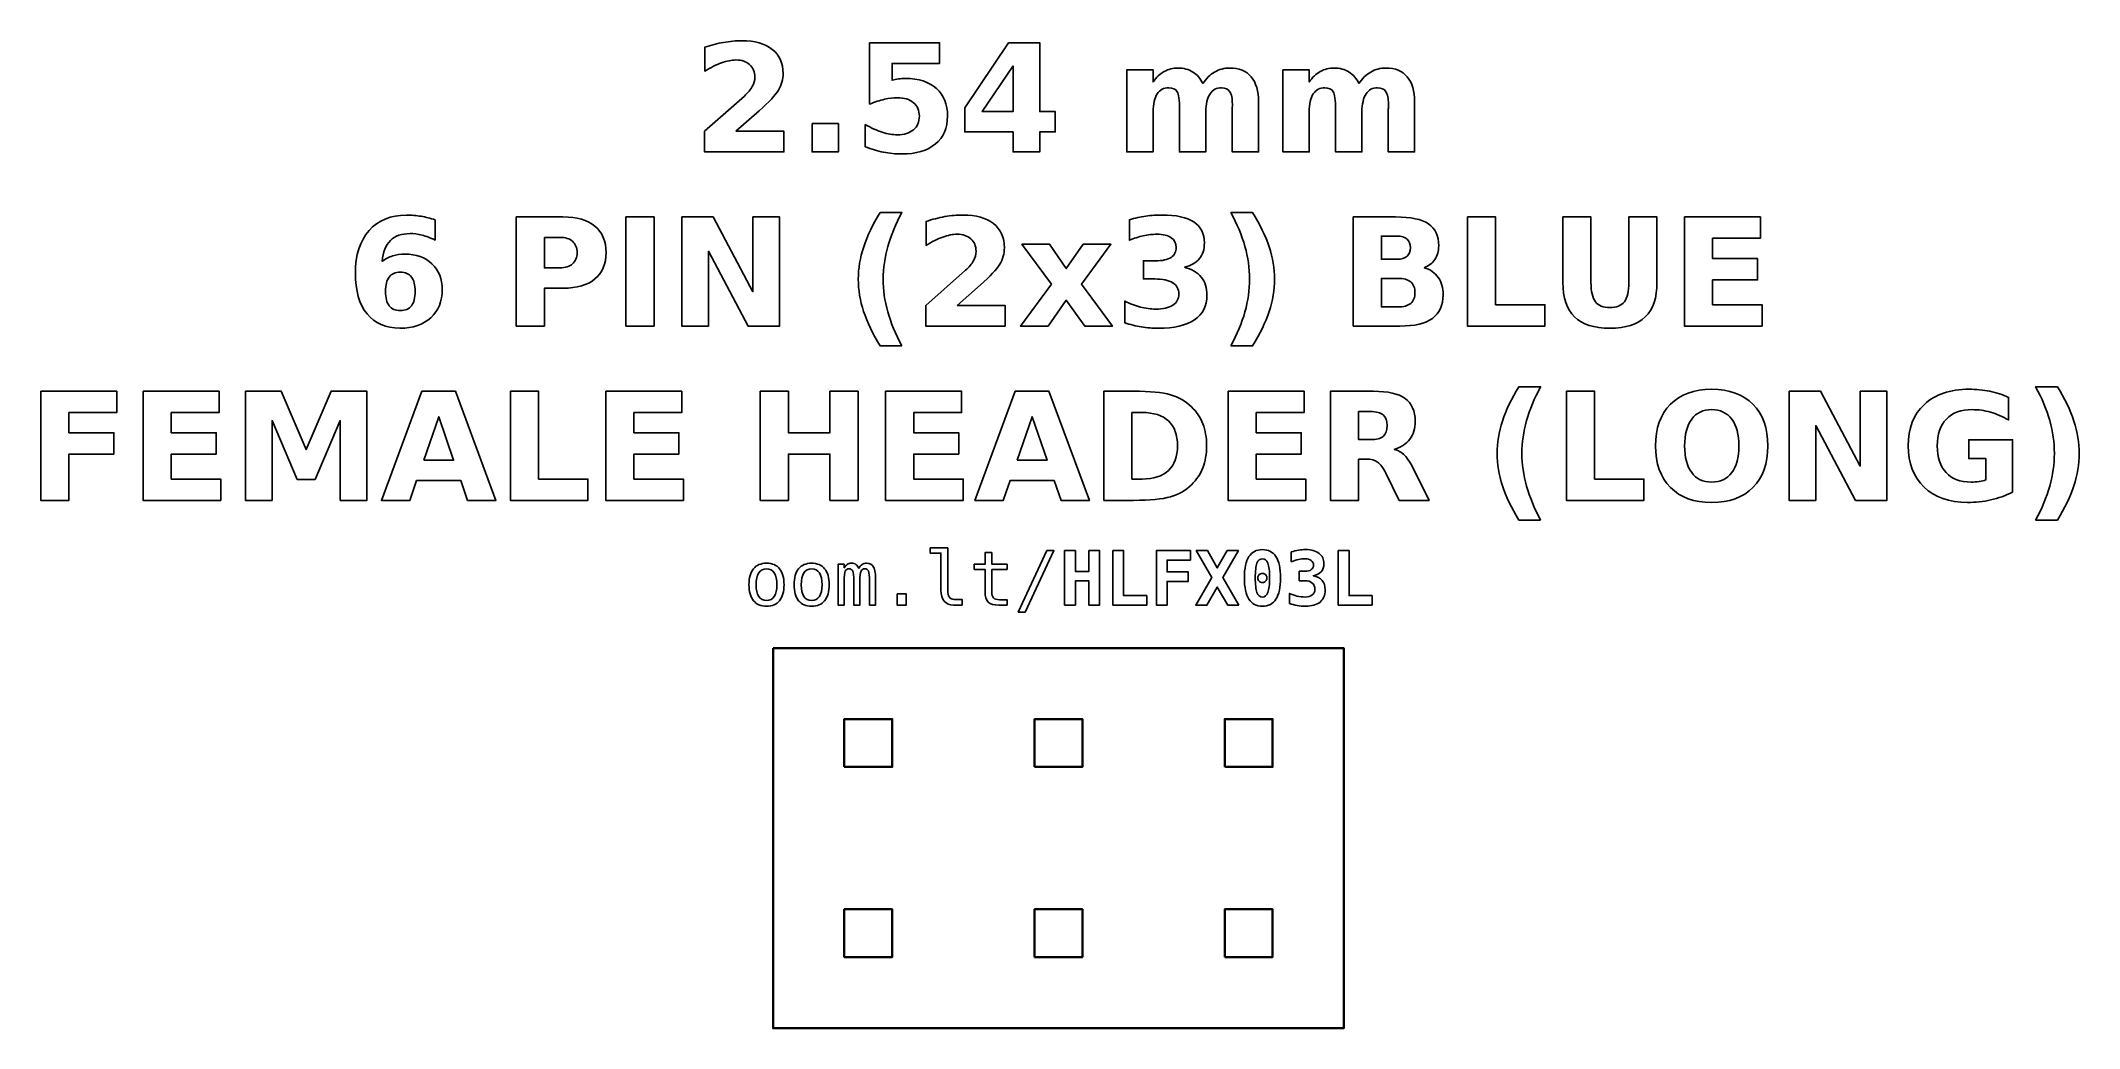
# Model space of a CAD drawing. Header units: centimetres. Extents: x -11.86 to -9.14, y -15.1 to -13.78.
import ezdxf

# ---------------------------------------------------------------- set-up
doc = ezdxf.new("R2010")
doc.units = ezdxf.units.CM
doc.header["$MEASUREMENT"] = 0
doc.layers.add('Layer 1', color=7, linetype='Continuous')

msp = doc.modelspace()

# ---------------------------------------------------------------- linework, layer by layer
at = {"layer": 'Layer 1', "color": 7, "lineweight": 35}
for points in [[(-10.78597, -14.755), (-10.72197, -14.755), (-10.72197, -14.691), (-10.78597, -14.691), (-10.78597, -14.755)], [(-10.53197, -14.755), (-10.46797, -14.755), (-10.46797, -14.691), (-10.53197, -14.691), (-10.53197, -14.755)], [(-10.27797, -14.755), (-10.21397, -14.755), (-10.21397, -14.691), (-10.27797, -14.691), (-10.27797, -14.755)], [(-10.78597, -15.009), (-10.72197, -15.009), (-10.72197, -14.945), (-10.78597, -14.945), (-10.78597, -15.009)], [(-10.53197, -15.009), (-10.46797, -15.009), (-10.46797, -14.945), (-10.53197, -14.945), (-10.53197, -15.009)], [(-10.27797, -15.009), (-10.21397, -15.009), (-10.21397, -14.945), (-10.27797, -14.945), (-10.27797, -15.009)]]:
    msp.add_lwpolyline(points, close=True, dxfattribs=at)
at = {"layer": 'Layer 1', "color": 250}
for points, knots in [([(-10.93086, -13.90555), (-10.93086, -13.90555), (-10.86669, -13.90555), (-10.86669, -13.90555), (-10.86669, -13.90555), (-10.86669, -13.90555), (-10.86669, -13.93318), (-10.86669, -13.93318), (-10.86669, -13.93318), (-10.86669, -13.93318), (-10.97266, -13.93318), (-10.97266, -13.93318), (-10.97266, -13.93318), (-10.97266, -13.93318), (-10.97266, -13.90555), (-10.97266, -13.90555), (-10.97266, -13.90555), (-10.97266, -13.90555), (-10.91942, -13.85858), (-10.91942, -13.85858), (-10.91942, -13.85858), (-10.91466, -13.85428), (-10.91116, -13.85008), (-10.90889, -13.84598), (-10.90889, -13.84598), (-10.90659, -13.84188), (-10.90546, -13.83761), (-10.90546, -13.83318), (-10.90546, -13.83318), (-10.90546, -13.82635), (-10.90776, -13.82085), (-10.91236, -13.81668), (-10.91236, -13.81668), (-10.91692, -13.81251), (-10.92302, -13.81045), (-10.93066, -13.81045), (-10.93066, -13.81045), (-10.93652, -13.81045), (-10.94292, -13.81171), (-10.94989, -13.81421), (-10.94989, -13.81421), (-10.95686, -13.81671), (-10.96432, -13.82045), (-10.97226, -13.82538), (-10.97226, -13.82538), (-10.97226, -13.82538), (-10.97226, -13.79335), (-10.97226, -13.79335), (-10.97226, -13.79335), (-10.96379, -13.79055), (-10.95542, -13.78841), (-10.94716, -13.78695), (-10.94716, -13.78695), (-10.93889, -13.78548), (-10.93079, -13.78475), (-10.92282, -13.78475), (-10.92282, -13.78475), (-10.90539, -13.78475), (-10.89182, -13.78858), (-10.88216, -13.79628), (-10.88216, -13.79628), (-10.87249, -13.80395), (-10.86766, -13.81465), (-10.86766, -13.82841), (-10.86766, -13.82841), (-10.86766, -13.83635), (-10.86972, -13.84375), (-10.87382, -13.85061), (-10.87382, -13.85061), (-10.87792, -13.85748), (-10.88656, -13.86668), (-10.89969, -13.87821), (-10.89969, -13.87821), (-10.89969, -13.87821), (-10.93086, -13.90555), (-10.93086, -13.90555)], [0, 0, 0, 0, 0.0526316, 0.0526316, 0.0526316, 0.0526316, 0.1052632, 0.1052632, 0.1052632, 0.1052632, 0.1578947, 0.1578947, 0.1578947, 0.1578947, 0.2105263, 0.2105263, 0.2105263, 0.2105263, 0.2631579, 0.2631579, 0.2631579, 0.2631579, 0.3157895, 0.3157895, 0.3157895, 0.3157895, 0.3684211, 0.3684211, 0.3684211, 0.3684211, 0.4210526, 0.4210526, 0.4210526, 0.4210526, 0.4736842, 0.4736842, 0.4736842, 0.4736842, 0.5263158, 0.5263158, 0.5263158, 0.5263158, 0.5789474, 0.5789474, 0.5789474, 0.5789474, 0.6315789, 0.6315789, 0.6315789, 0.6315789, 0.6842105, 0.6842105, 0.6842105, 0.6842105, 0.7368421, 0.7368421, 0.7368421, 0.7368421, 0.7894737, 0.7894737, 0.7894737, 0.7894737, 0.8421053, 0.8421053, 0.8421053, 0.8421053, 0.8947368, 0.8947368, 0.8947368, 0.8947368, 0.9473684, 0.9473684, 0.9473684, 0.9473684, 1, 1, 1, 1]), ([(-10.75215, -13.78738), (-10.75215, -13.78738), (-10.65868, -13.78738), (-10.65868, -13.78738), (-10.65868, -13.78738), (-10.65868, -13.78738), (-10.65868, -13.81501), (-10.65868, -13.81501), (-10.65868, -13.81501), (-10.65868, -13.81501), (-10.72218, -13.81501), (-10.72218, -13.81501), (-10.72218, -13.81501), (-10.72218, -13.81501), (-10.72218, -13.83758), (-10.72218, -13.83758), (-10.72218, -13.83758), (-10.71932, -13.83681), (-10.71645, -13.83621), (-10.71355, -13.83578), (-10.71355, -13.83578), (-10.71065, -13.83535), (-10.70762, -13.83515), (-10.70452, -13.83515), (-10.70452, -13.83515), (-10.68672, -13.83515), (-10.67288, -13.83958), (-10.66298, -13.84848), (-10.66298, -13.84848), (-10.65308, -13.85735), (-10.64815, -13.86975), (-10.64815, -13.88561), (-10.64815, -13.88561), (-10.64815, -13.90138), (-10.65355, -13.91371), (-10.66432, -13.92265), (-10.66432, -13.92265), (-10.67508, -13.93155), (-10.69005, -13.93601), (-10.70918, -13.93601), (-10.70918, -13.93601), (-10.71745, -13.93601), (-10.72565, -13.93521), (-10.73375, -13.93361), (-10.73375, -13.93361), (-10.74185, -13.93201), (-10.74992, -13.92961), (-10.75792, -13.92635), (-10.75792, -13.92635), (-10.75792, -13.92635), (-10.75792, -13.89675), (-10.75792, -13.89675), (-10.75792, -13.89675), (-10.74998, -13.90131), (-10.74245, -13.90471), (-10.73532, -13.90698), (-10.73532, -13.90698), (-10.72818, -13.90928), (-10.72145, -13.91041), (-10.71515, -13.91041), (-10.71515, -13.91041), (-10.70602, -13.91041), (-10.69885, -13.90818), (-10.69362, -13.90371), (-10.69362, -13.90371), (-10.68838, -13.89928), (-10.68575, -13.89325), (-10.68575, -13.88561), (-10.68575, -13.88561), (-10.68575, -13.87795), (-10.68838, -13.87191), (-10.69362, -13.86748), (-10.69362, -13.86748), (-10.69885, -13.86305), (-10.70602, -13.86085), (-10.71515, -13.86085), (-10.71515, -13.86085), (-10.72055, -13.86085), (-10.72632, -13.86155), (-10.73242, -13.86295), (-10.73242, -13.86295), (-10.73855, -13.86435), (-10.74512, -13.86651), (-10.75215, -13.86945), (-10.75215, -13.86945), (-10.75215, -13.86945), (-10.75215, -13.78738), (-10.75215, -13.78738)], [0, 0, 0, 0, 0.0454545, 0.0454545, 0.0454545, 0.0454545, 0.0909091, 0.0909091, 0.0909091, 0.0909091, 0.1363636, 0.1363636, 0.1363636, 0.1363636, 0.1818182, 0.1818182, 0.1818182, 0.1818182, 0.2272727, 0.2272727, 0.2272727, 0.2272727, 0.2727273, 0.2727273, 0.2727273, 0.2727273, 0.3181818, 0.3181818, 0.3181818, 0.3181818, 0.3636364, 0.3636364, 0.3636364, 0.3636364, 0.4090909, 0.4090909, 0.4090909, 0.4090909, 0.4545455, 0.4545455, 0.4545455, 0.4545455, 0.5, 0.5, 0.5, 0.5, 0.5454545, 0.5454545, 0.5454545, 0.5454545, 0.5909091, 0.5909091, 0.5909091, 0.5909091, 0.6363636, 0.6363636, 0.6363636, 0.6363636, 0.6818182, 0.6818182, 0.6818182, 0.6818182, 0.7272727, 0.7272727, 0.7272727, 0.7272727, 0.7727273, 0.7727273, 0.7727273, 0.7727273, 0.8181818, 0.8181818, 0.8181818, 0.8181818, 0.8636364, 0.8636364, 0.8636364, 0.8636364, 0.9090909, 0.9090909, 0.9090909, 0.9090909, 0.9545455, 0.9545455, 0.9545455, 0.9545455, 1, 1, 1, 1]), ([(-10.56678, -13.78738), (-10.56678, -13.78738), (-10.52498, -13.78738), (-10.52498, -13.78738), (-10.52498, -13.78738), (-10.52498, -13.78738), (-10.52498, -13.87938), (-10.52498, -13.87938), (-10.52498, -13.87938), (-10.52498, -13.87938), (-10.50418, -13.87938), (-10.50418, -13.87938), (-10.50418, -13.87938), (-10.50418, -13.87938), (-10.50418, -13.90661), (-10.50418, -13.90661), (-10.50418, -13.90661), (-10.50418, -13.90661), (-10.52498, -13.90661), (-10.52498, -13.90661), (-10.52498, -13.90661), (-10.52498, -13.90661), (-10.52498, -13.93318), (-10.52498, -13.93318), (-10.52498, -13.93318), (-10.52498, -13.93318), (-10.56051, -13.93318), (-10.56051, -13.93318), (-10.56051, -13.93318), (-10.56051, -13.93318), (-10.56051, -13.90661), (-10.56051, -13.90661), (-10.56051, -13.90661), (-10.56051, -13.90661), (-10.62518, -13.90661), (-10.62518, -13.90661), (-10.62518, -13.90661), (-10.62518, -13.90661), (-10.62518, -13.87438), (-10.62518, -13.87438), (-10.62518, -13.87438), (-10.62518, -13.87438), (-10.56678, -13.78738), (-10.56678, -13.78738)], [0, 0, 0, 0, 0.0909091, 0.0909091, 0.0909091, 0.0909091, 0.1818182, 0.1818182, 0.1818182, 0.1818182, 0.2727273, 0.2727273, 0.2727273, 0.2727273, 0.3636364, 0.3636364, 0.3636364, 0.3636364, 0.4545455, 0.4545455, 0.4545455, 0.4545455, 0.5454545, 0.5454545, 0.5454545, 0.5454545, 0.6363636, 0.6363636, 0.6363636, 0.6363636, 0.7272727, 0.7272727, 0.7272727, 0.7272727, 0.8181818, 0.8181818, 0.8181818, 0.8181818, 0.9090909, 0.9090909, 0.9090909, 0.9090909, 1, 1, 1, 1]), ([(-10.56051, -13.81835), (-10.56051, -13.81835), (-10.60175, -13.87938), (-10.60175, -13.87938), (-10.60175, -13.87938), (-10.60175, -13.87938), (-10.56051, -13.87938), (-10.56051, -13.87938), (-10.56051, -13.87938), (-10.56051, -13.87938), (-10.56051, -13.81835), (-10.56051, -13.81835)], [0, 0, 0, 0, 0.3333333, 0.3333333, 0.3333333, 0.3333333, 0.6666667, 0.6666667, 0.6666667, 0.6666667, 1, 1, 1, 1]), ([(-10.30721, -13.84198), (-10.30278, -13.83521), (-10.29755, -13.83005), (-10.29145, -13.82651), (-10.29145, -13.82651), (-10.28535, -13.82295), (-10.27868, -13.82118), (-10.27138, -13.82118), (-10.27138, -13.82118), (-10.25881, -13.82118), (-10.24925, -13.82505), (-10.24268, -13.83281), (-10.24268, -13.83281), (-10.23611, -13.84055), (-10.23281, -13.85181), (-10.23281, -13.86658), (-10.23281, -13.86658), (-10.23281, -13.86658), (-10.23281, -13.93318), (-10.23281, -13.93318), (-10.23281, -13.93318), (-10.23281, -13.93318), (-10.26798, -13.93318), (-10.26798, -13.93318), (-10.26798, -13.93318), (-10.26798, -13.93318), (-10.26798, -13.87615), (-10.26798, -13.87615), (-10.26798, -13.87615), (-10.26791, -13.87531), (-10.26788, -13.87445), (-10.26785, -13.87351), (-10.26785, -13.87351), (-10.26781, -13.87261), (-10.26778, -13.87131), (-10.26778, -13.86961), (-10.26778, -13.86961), (-10.26778, -13.86188), (-10.26891, -13.85625), (-10.27121, -13.85278), (-10.27121, -13.85278), (-10.27348, -13.84928), (-10.27715, -13.84755), (-10.28221, -13.84755), (-10.28221, -13.84755), (-10.28888, -13.84755), (-10.29398, -13.85028), (-10.29761, -13.85575), (-10.29761, -13.85575), (-10.30121, -13.86121), (-10.30308, -13.86911), (-10.30321, -13.87948), (-10.30321, -13.87948), (-10.30321, -13.87948), (-10.30321, -13.93318), (-10.30321, -13.93318), (-10.30321, -13.93318), (-10.30321, -13.93318), (-10.33838, -13.93318), (-10.33838, -13.93318), (-10.33838, -13.93318), (-10.33838, -13.93318), (-10.33838, -13.87615), (-10.33838, -13.87615), (-10.33838, -13.87615), (-10.33838, -13.86405), (-10.33941, -13.85625), (-10.34151, -13.85278), (-10.34151, -13.85278), (-10.34358, -13.84928), (-10.34728, -13.84755), (-10.35261, -13.84755), (-10.35261, -13.84755), (-10.35935, -13.84755), (-10.36451, -13.85031), (-10.36815, -13.85581), (-10.36815, -13.85581), (-10.37178, -13.86131), (-10.37361, -13.86915), (-10.37361, -13.87938), (-10.37361, -13.87938), (-10.37361, -13.87938), (-10.37361, -13.93318), (-10.37361, -13.93318), (-10.37361, -13.93318), (-10.37361, -13.93318), (-10.40878, -13.93318), (-10.40878, -13.93318), (-10.40878, -13.93318), (-10.40878, -13.93318), (-10.40878, -13.82381), (-10.40878, -13.82381), (-10.40878, -13.82381), (-10.40878, -13.82381), (-10.37361, -13.82381), (-10.37361, -13.82381), (-10.37361, -13.82381), (-10.37361, -13.82381), (-10.37361, -13.83985), (-10.37361, -13.83985), (-10.37361, -13.83985), (-10.36931, -13.83365), (-10.36438, -13.82901), (-10.35881, -13.82588), (-10.35881, -13.82588), (-10.35325, -13.82275), (-10.34711, -13.82118), (-10.34041, -13.82118), (-10.34041, -13.82118), (-10.33288, -13.82118), (-10.32618, -13.82301), (-10.32041, -13.82665), (-10.32041, -13.82665), (-10.31461, -13.83031), (-10.31021, -13.83541), (-10.30721, -13.84198)], [0, 0, 0, 0, 0.0344828, 0.0344828, 0.0344828, 0.0344828, 0.0689655, 0.0689655, 0.0689655, 0.0689655, 0.1034483, 0.1034483, 0.1034483, 0.1034483, 0.137931, 0.137931, 0.137931, 0.137931, 0.1724138, 0.1724138, 0.1724138, 0.1724138, 0.2068966, 0.2068966, 0.2068966, 0.2068966, 0.2413793, 0.2413793, 0.2413793, 0.2413793, 0.2758621, 0.2758621, 0.2758621, 0.2758621, 0.3103448, 0.3103448, 0.3103448, 0.3103448, 0.3448276, 0.3448276, 0.3448276, 0.3448276, 0.3793103, 0.3793103, 0.3793103, 0.3793103, 0.4137931, 0.4137931, 0.4137931, 0.4137931, 0.4482759, 0.4482759, 0.4482759, 0.4482759, 0.4827586, 0.4827586, 0.4827586, 0.4827586, 0.5172414, 0.5172414, 0.5172414, 0.5172414, 0.5517241, 0.5517241, 0.5517241, 0.5517241, 0.5862069, 0.5862069, 0.5862069, 0.5862069, 0.6206897, 0.6206897, 0.6206897, 0.6206897, 0.6551724, 0.6551724, 0.6551724, 0.6551724, 0.6896552, 0.6896552, 0.6896552, 0.6896552, 0.7241379, 0.7241379, 0.7241379, 0.7241379, 0.7586207, 0.7586207, 0.7586207, 0.7586207, 0.7931034, 0.7931034, 0.7931034, 0.7931034, 0.8275862, 0.8275862, 0.8275862, 0.8275862, 0.862069, 0.862069, 0.862069, 0.862069, 0.8965517, 0.8965517, 0.8965517, 0.8965517, 0.9310345, 0.9310345, 0.9310345, 0.9310345, 0.9655172, 0.9655172, 0.9655172, 0.9655172, 1, 1, 1, 1]), ([(-10.09881, -13.84198), (-10.09438, -13.83521), (-10.08915, -13.83005), (-10.08305, -13.82651), (-10.08305, -13.82651), (-10.07695, -13.82295), (-10.07028, -13.82118), (-10.06298, -13.82118), (-10.06298, -13.82118), (-10.05041, -13.82118), (-10.04085, -13.82505), (-10.03428, -13.83281), (-10.03428, -13.83281), (-10.02771, -13.84055), (-10.02441, -13.85181), (-10.02441, -13.86658), (-10.02441, -13.86658), (-10.02441, -13.86658), (-10.02441, -13.93318), (-10.02441, -13.93318), (-10.02441, -13.93318), (-10.02441, -13.93318), (-10.05958, -13.93318), (-10.05958, -13.93318), (-10.05958, -13.93318), (-10.05958, -13.93318), (-10.05958, -13.87615), (-10.05958, -13.87615), (-10.05958, -13.87615), (-10.05951, -13.87531), (-10.05948, -13.87445), (-10.05945, -13.87351), (-10.05945, -13.87351), (-10.05941, -13.87261), (-10.05938, -13.87131), (-10.05938, -13.86961), (-10.05938, -13.86961), (-10.05938, -13.86188), (-10.06051, -13.85625), (-10.06281, -13.85278), (-10.06281, -13.85278), (-10.06508, -13.84928), (-10.06875, -13.84755), (-10.07381, -13.84755), (-10.07381, -13.84755), (-10.08048, -13.84755), (-10.08558, -13.85028), (-10.08921, -13.85575), (-10.08921, -13.85575), (-10.09281, -13.86121), (-10.09468, -13.86911), (-10.09481, -13.87948), (-10.09481, -13.87948), (-10.09481, -13.87948), (-10.09481, -13.93318), (-10.09481, -13.93318), (-10.09481, -13.93318), (-10.09481, -13.93318), (-10.12998, -13.93318), (-10.12998, -13.93318), (-10.12998, -13.93318), (-10.12998, -13.93318), (-10.12998, -13.87615), (-10.12998, -13.87615), (-10.12998, -13.87615), (-10.12998, -13.86405), (-10.13101, -13.85625), (-10.13311, -13.85278), (-10.13311, -13.85278), (-10.13518, -13.84928), (-10.13888, -13.84755), (-10.14421, -13.84755), (-10.14421, -13.84755), (-10.15095, -13.84755), (-10.15611, -13.85031), (-10.15975, -13.85581), (-10.15975, -13.85581), (-10.16338, -13.86131), (-10.16521, -13.86915), (-10.16521, -13.87938), (-10.16521, -13.87938), (-10.16521, -13.87938), (-10.16521, -13.93318), (-10.16521, -13.93318), (-10.16521, -13.93318), (-10.16521, -13.93318), (-10.20038, -13.93318), (-10.20038, -13.93318), (-10.20038, -13.93318), (-10.20038, -13.93318), (-10.20038, -13.82381), (-10.20038, -13.82381), (-10.20038, -13.82381), (-10.20038, -13.82381), (-10.16521, -13.82381), (-10.16521, -13.82381), (-10.16521, -13.82381), (-10.16521, -13.82381), (-10.16521, -13.83985), (-10.16521, -13.83985), (-10.16521, -13.83985), (-10.16091, -13.83365), (-10.15598, -13.82901), (-10.15041, -13.82588), (-10.15041, -13.82588), (-10.14485, -13.82275), (-10.13871, -13.82118), (-10.13201, -13.82118), (-10.13201, -13.82118), (-10.12448, -13.82118), (-10.11778, -13.82301), (-10.11201, -13.82665), (-10.11201, -13.82665), (-10.10621, -13.83031), (-10.10181, -13.83541), (-10.09881, -13.84198)], [0, 0, 0, 0, 0.0344828, 0.0344828, 0.0344828, 0.0344828, 0.0689655, 0.0689655, 0.0689655, 0.0689655, 0.1034483, 0.1034483, 0.1034483, 0.1034483, 0.137931, 0.137931, 0.137931, 0.137931, 0.1724138, 0.1724138, 0.1724138, 0.1724138, 0.2068966, 0.2068966, 0.2068966, 0.2068966, 0.2413793, 0.2413793, 0.2413793, 0.2413793, 0.2758621, 0.2758621, 0.2758621, 0.2758621, 0.3103448, 0.3103448, 0.3103448, 0.3103448, 0.3448276, 0.3448276, 0.3448276, 0.3448276, 0.3793103, 0.3793103, 0.3793103, 0.3793103, 0.4137931, 0.4137931, 0.4137931, 0.4137931, 0.4482759, 0.4482759, 0.4482759, 0.4482759, 0.4827586, 0.4827586, 0.4827586, 0.4827586, 0.5172414, 0.5172414, 0.5172414, 0.5172414, 0.5517241, 0.5517241, 0.5517241, 0.5517241, 0.5862069, 0.5862069, 0.5862069, 0.5862069, 0.6206897, 0.6206897, 0.6206897, 0.6206897, 0.6551724, 0.6551724, 0.6551724, 0.6551724, 0.6896552, 0.6896552, 0.6896552, 0.6896552, 0.7241379, 0.7241379, 0.7241379, 0.7241379, 0.7586207, 0.7586207, 0.7586207, 0.7586207, 0.7931034, 0.7931034, 0.7931034, 0.7931034, 0.8275862, 0.8275862, 0.8275862, 0.8275862, 0.862069, 0.862069, 0.862069, 0.862069, 0.8965517, 0.8965517, 0.8965517, 0.8965517, 0.9310345, 0.9310345, 0.9310345, 0.9310345, 0.9655172, 0.9655172, 0.9655172, 0.9655172, 1, 1, 1, 1]), ([(-10.82892, -13.89538), (-10.82892, -13.89538), (-10.79375, -13.89538), (-10.79375, -13.89538), (-10.79375, -13.89538), (-10.79375, -13.89538), (-10.79375, -13.93318), (-10.79375, -13.93318), (-10.79375, -13.93318), (-10.79375, -13.93318), (-10.82892, -13.93318), (-10.82892, -13.93318), (-10.82892, -13.93318), (-10.82892, -13.93318), (-10.82892, -13.89538), (-10.82892, -13.89538)], [0, 0, 0, 0, 0.25, 0.25, 0.25, 0.25, 0.5, 0.5, 0.5, 0.5, 0.75, 0.75, 0.75, 0.75, 1, 1, 1, 1]), ([(-11.33242, -14.02398), (-11.33242, -14.02398), (-11.33242, -14.05095), (-11.33242, -14.05095), (-11.33242, -14.05095), (-11.33862, -14.04801), (-11.34442, -14.04585), (-11.34988, -14.04445), (-11.34988, -14.04445), (-11.35535, -14.04305), (-11.36072, -14.04235), (-11.36592, -14.04235), (-11.36592, -14.04235), (-11.37712, -14.04235), (-11.38582, -14.04545), (-11.39208, -14.05168), (-11.39208, -14.05168), (-11.39832, -14.05788), (-11.40198, -14.06711), (-11.40302, -14.07935), (-11.40302, -14.07935), (-11.39872, -14.07618), (-11.39405, -14.07378), (-11.38905, -14.07218), (-11.38905, -14.07218), (-11.38405, -14.07058), (-11.37858, -14.06978), (-11.37265, -14.06978), (-11.37265, -14.06978), (-11.35775, -14.06978), (-11.34572, -14.07415), (-11.33658, -14.08288), (-11.33658, -14.08288), (-11.32742, -14.09158), (-11.32285, -14.10301), (-11.32285, -14.11715), (-11.32285, -14.11715), (-11.32285, -14.13278), (-11.32795, -14.14528), (-11.33818, -14.15471), (-11.33818, -14.15471), (-11.34838, -14.16411), (-11.36212, -14.16881), (-11.37928, -14.16881), (-11.37928, -14.16881), (-11.39822, -14.16881), (-11.41288, -14.16241), (-11.42328, -14.14961), (-11.42328, -14.14961), (-11.43365, -14.13685), (-11.43885, -14.11868), (-11.43885, -14.09518), (-11.43885, -14.09518), (-11.43885, -14.07111), (-11.43278, -14.05218), (-11.42065, -14.03841), (-11.42065, -14.03841), (-11.40848, -14.02465), (-11.39185, -14.01775), (-11.37068, -14.01775), (-11.37068, -14.01775), (-11.36398, -14.01775), (-11.35748, -14.01828), (-11.35115, -14.01931), (-11.35115, -14.01931), (-11.34485, -14.02035), (-11.33862, -14.02191), (-11.33242, -14.02398)], [0, 0, 0, 0, 0.0588235, 0.0588235, 0.0588235, 0.0588235, 0.1176471, 0.1176471, 0.1176471, 0.1176471, 0.1764706, 0.1764706, 0.1764706, 0.1764706, 0.2352941, 0.2352941, 0.2352941, 0.2352941, 0.2941176, 0.2941176, 0.2941176, 0.2941176, 0.3529412, 0.3529412, 0.3529412, 0.3529412, 0.4117647, 0.4117647, 0.4117647, 0.4117647, 0.4705882, 0.4705882, 0.4705882, 0.4705882, 0.5294118, 0.5294118, 0.5294118, 0.5294118, 0.5882353, 0.5882353, 0.5882353, 0.5882353, 0.6470588, 0.6470588, 0.6470588, 0.6470588, 0.7058824, 0.7058824, 0.7058824, 0.7058824, 0.7647059, 0.7647059, 0.7647059, 0.7647059, 0.8235294, 0.8235294, 0.8235294, 0.8235294, 0.8823529, 0.8823529, 0.8823529, 0.8823529, 0.9411765, 0.9411765, 0.9411765, 0.9411765, 1, 1, 1, 1]), ([(-10.70908, -14.19235), (-10.70908, -14.19235), (-10.73808, -14.19235), (-10.73808, -14.19235), (-10.73808, -14.19235), (-10.74805, -14.17628), (-10.75541, -14.16098), (-10.76015, -14.14648), (-10.76015, -14.14648), (-10.76491, -14.13201), (-10.76728, -14.11765), (-10.76728, -14.10338), (-10.76728, -14.10338), (-10.76728, -14.08911), (-10.76488, -14.07468), (-10.76011, -14.06008), (-10.76011, -14.06008), (-10.75531, -14.04545), (-10.74798, -14.03018), (-10.73808, -14.01421), (-10.73808, -14.01421), (-10.73808, -14.01421), (-10.70908, -14.01421), (-10.70908, -14.01421), (-10.70908, -14.01421), (-10.71741, -14.02965), (-10.72365, -14.04475), (-10.72781, -14.05948), (-10.72781, -14.05948), (-10.73198, -14.07421), (-10.73408, -14.08878), (-10.73408, -14.10318), (-10.73408, -14.10318), (-10.73408, -14.11758), (-10.73201, -14.13215), (-10.72788, -14.14695), (-10.72788, -14.14695), (-10.72375, -14.16171), (-10.71748, -14.17685), (-10.70908, -14.19235)], [0, 0, 0, 0, 0.1, 0.1, 0.1, 0.1, 0.2, 0.2, 0.2, 0.2, 0.3, 0.3, 0.3, 0.3, 0.4, 0.4, 0.4, 0.4, 0.5, 0.5, 0.5, 0.5, 0.6, 0.6, 0.6, 0.6, 0.7, 0.7, 0.7, 0.7, 0.8, 0.8, 0.8, 0.8, 0.9, 0.9, 0.9, 0.9, 1, 1, 1, 1]), ([(-10.63545, -14.13835), (-10.63545, -14.13835), (-10.57128, -14.13835), (-10.57128, -14.13835), (-10.57128, -14.13835), (-10.57128, -14.13835), (-10.57128, -14.16598), (-10.57128, -14.16598), (-10.57128, -14.16598), (-10.57128, -14.16598), (-10.67725, -14.16598), (-10.67725, -14.16598), (-10.67725, -14.16598), (-10.67725, -14.16598), (-10.67725, -14.13835), (-10.67725, -14.13835), (-10.67725, -14.13835), (-10.67725, -14.13835), (-10.62401, -14.09138), (-10.62401, -14.09138), (-10.62401, -14.09138), (-10.61925, -14.08708), (-10.61575, -14.08288), (-10.61348, -14.07878), (-10.61348, -14.07878), (-10.61118, -14.07468), (-10.61005, -14.07041), (-10.61005, -14.06598), (-10.61005, -14.06598), (-10.61005, -14.05915), (-10.61235, -14.05365), (-10.61695, -14.04948), (-10.61695, -14.04948), (-10.62151, -14.04531), (-10.62761, -14.04325), (-10.63525, -14.04325), (-10.63525, -14.04325), (-10.64111, -14.04325), (-10.64751, -14.04451), (-10.65448, -14.04701), (-10.65448, -14.04701), (-10.66145, -14.04951), (-10.66891, -14.05325), (-10.67685, -14.05818), (-10.67685, -14.05818), (-10.67685, -14.05818), (-10.67685, -14.02615), (-10.67685, -14.02615), (-10.67685, -14.02615), (-10.66838, -14.02335), (-10.66001, -14.02121), (-10.65175, -14.01975), (-10.65175, -14.01975), (-10.64348, -14.01828), (-10.63538, -14.01755), (-10.62741, -14.01755), (-10.62741, -14.01755), (-10.60998, -14.01755), (-10.59641, -14.02138), (-10.58675, -14.02908), (-10.58675, -14.02908), (-10.57708, -14.03675), (-10.57225, -14.04745), (-10.57225, -14.06121), (-10.57225, -14.06121), (-10.57225, -14.06915), (-10.57431, -14.07655), (-10.57841, -14.08341), (-10.57841, -14.08341), (-10.58251, -14.09028), (-10.59115, -14.09948), (-10.60428, -14.11101), (-10.60428, -14.11101), (-10.60428, -14.11101), (-10.63545, -14.13835), (-10.63545, -14.13835)], [0, 0, 0, 0, 0.0526316, 0.0526316, 0.0526316, 0.0526316, 0.1052632, 0.1052632, 0.1052632, 0.1052632, 0.1578947, 0.1578947, 0.1578947, 0.1578947, 0.2105263, 0.2105263, 0.2105263, 0.2105263, 0.2631579, 0.2631579, 0.2631579, 0.2631579, 0.3157895, 0.3157895, 0.3157895, 0.3157895, 0.3684211, 0.3684211, 0.3684211, 0.3684211, 0.4210526, 0.4210526, 0.4210526, 0.4210526, 0.4736842, 0.4736842, 0.4736842, 0.4736842, 0.5263158, 0.5263158, 0.5263158, 0.5263158, 0.5789474, 0.5789474, 0.5789474, 0.5789474, 0.6315789, 0.6315789, 0.6315789, 0.6315789, 0.6842105, 0.6842105, 0.6842105, 0.6842105, 0.7368421, 0.7368421, 0.7368421, 0.7368421, 0.7894737, 0.7894737, 0.7894737, 0.7894737, 0.8421053, 0.8421053, 0.8421053, 0.8421053, 0.8947368, 0.8947368, 0.8947368, 0.8947368, 0.9473684, 0.9473684, 0.9473684, 0.9473684, 1, 1, 1, 1]), ([(-10.33174, -14.08735), (-10.32194, -14.08988), (-10.31444, -14.09431), (-10.30934, -14.10058), (-10.30934, -14.10058), (-10.30424, -14.10688), (-10.30168, -14.11485), (-10.30168, -14.12455), (-10.30168, -14.12455), (-10.30168, -14.13901), (-10.30721, -14.15001), (-10.31828, -14.15755), (-10.31828, -14.15755), (-10.32934, -14.16505), (-10.34548, -14.16881), (-10.36671, -14.16881), (-10.36671, -14.16881), (-10.37421, -14.16881), (-10.38171, -14.16821), (-10.38924, -14.16701), (-10.38924, -14.16701), (-10.39674, -14.16581), (-10.40418, -14.16398), (-10.41154, -14.16158), (-10.41154, -14.16158), (-10.41154, -14.16158), (-10.41154, -14.13258), (-10.41154, -14.13258), (-10.41154, -14.13258), (-10.40451, -14.13608), (-10.39754, -14.13875), (-10.39061, -14.14055), (-10.39061, -14.14055), (-10.38368, -14.14231), (-10.37684, -14.14321), (-10.37014, -14.14321), (-10.37014, -14.14321), (-10.36018, -14.14321), (-10.35254, -14.14148), (-10.34724, -14.13805), (-10.34724, -14.13805), (-10.34194, -14.13458), (-10.33928, -14.12965), (-10.33928, -14.12318), (-10.33928, -14.12318), (-10.33928, -14.11655), (-10.34201, -14.11151), (-10.34744, -14.10811), (-10.34744, -14.10811), (-10.35288, -14.10468), (-10.36091, -14.10298), (-10.37151, -14.10298), (-10.37151, -14.10298), (-10.37151, -14.10298), (-10.38654, -14.10298), (-10.38654, -14.10298), (-10.38654, -14.10298), (-10.38654, -14.10298), (-10.38654, -14.07875), (-10.38654, -14.07875), (-10.38654, -14.07875), (-10.38654, -14.07875), (-10.37074, -14.07875), (-10.37074, -14.07875), (-10.37074, -14.07875), (-10.36128, -14.07875), (-10.35428, -14.07728), (-10.34964, -14.07431), (-10.34964, -14.07431), (-10.34501, -14.07135), (-10.34271, -14.06685), (-10.34271, -14.06081), (-10.34271, -14.06081), (-10.34271, -14.05521), (-10.34494, -14.05088), (-10.34944, -14.04785), (-10.34944, -14.04785), (-10.35394, -14.04478), (-10.36028, -14.04325), (-10.36848, -14.04325), (-10.36848, -14.04325), (-10.37454, -14.04325), (-10.38064, -14.04391), (-10.38684, -14.04528), (-10.38684, -14.04528), (-10.39301, -14.04665), (-10.39914, -14.04868), (-10.40528, -14.05135), (-10.40528, -14.05135), (-10.40528, -14.05135), (-10.40528, -14.02381), (-10.40528, -14.02381), (-10.40528, -14.02381), (-10.39784, -14.02171), (-10.39051, -14.02015), (-10.38321, -14.01911), (-10.38321, -14.01911), (-10.37591, -14.01808), (-10.36878, -14.01755), (-10.36174, -14.01755), (-10.36174, -14.01755), (-10.34281, -14.01755), (-10.32861, -14.02065), (-10.31921, -14.02688), (-10.31921, -14.02688), (-10.30981, -14.03308), (-10.30511, -14.04245), (-10.30511, -14.05495), (-10.30511, -14.05495), (-10.30511, -14.06345), (-10.30734, -14.07045), (-10.31184, -14.07588), (-10.31184, -14.07588), (-10.31634, -14.08131), (-10.32298, -14.08515), (-10.33174, -14.08735)], [0, 0, 0, 0, 0.0344828, 0.0344828, 0.0344828, 0.0344828, 0.0689655, 0.0689655, 0.0689655, 0.0689655, 0.1034483, 0.1034483, 0.1034483, 0.1034483, 0.137931, 0.137931, 0.137931, 0.137931, 0.1724138, 0.1724138, 0.1724138, 0.1724138, 0.2068966, 0.2068966, 0.2068966, 0.2068966, 0.2413793, 0.2413793, 0.2413793, 0.2413793, 0.2758621, 0.2758621, 0.2758621, 0.2758621, 0.3103448, 0.3103448, 0.3103448, 0.3103448, 0.3448276, 0.3448276, 0.3448276, 0.3448276, 0.3793103, 0.3793103, 0.3793103, 0.3793103, 0.4137931, 0.4137931, 0.4137931, 0.4137931, 0.4482759, 0.4482759, 0.4482759, 0.4482759, 0.4827586, 0.4827586, 0.4827586, 0.4827586, 0.5172414, 0.5172414, 0.5172414, 0.5172414, 0.5517241, 0.5517241, 0.5517241, 0.5517241, 0.5862069, 0.5862069, 0.5862069, 0.5862069, 0.6206897, 0.6206897, 0.6206897, 0.6206897, 0.6551724, 0.6551724, 0.6551724, 0.6551724, 0.6896552, 0.6896552, 0.6896552, 0.6896552, 0.7241379, 0.7241379, 0.7241379, 0.7241379, 0.7586207, 0.7586207, 0.7586207, 0.7586207, 0.7931034, 0.7931034, 0.7931034, 0.7931034, 0.8275862, 0.8275862, 0.8275862, 0.8275862, 0.862069, 0.862069, 0.862069, 0.862069, 0.8965517, 0.8965517, 0.8965517, 0.8965517, 0.9310345, 0.9310345, 0.9310345, 0.9310345, 0.9655172, 0.9655172, 0.9655172, 0.9655172, 1, 1, 1, 1]), ([(-10.26974, -14.19235), (-10.26141, -14.17685), (-10.25514, -14.16171), (-10.25097, -14.14695), (-10.25097, -14.14695), (-10.24681, -14.13215), (-10.24474, -14.11758), (-10.24474, -14.10318), (-10.24474, -14.10318), (-10.24474, -14.08878), (-10.24681, -14.07421), (-10.25097, -14.05948), (-10.25097, -14.05948), (-10.25514, -14.04475), (-10.26141, -14.02965), (-10.26974, -14.01421), (-10.26974, -14.01421), (-10.26974, -14.01421), (-10.24074, -14.01421), (-10.24074, -14.01421), (-10.24074, -14.01421), (-10.23084, -14.03018), (-10.22351, -14.04545), (-10.21871, -14.06008), (-10.21871, -14.06008), (-10.21394, -14.07468), (-10.21154, -14.08911), (-10.21154, -14.10338), (-10.21154, -14.10338), (-10.21154, -14.11765), (-10.21391, -14.13201), (-10.21867, -14.14648), (-10.21867, -14.14648), (-10.22341, -14.16098), (-10.23077, -14.17628), (-10.24074, -14.19235), (-10.24074, -14.19235), (-10.24074, -14.19235), (-10.26974, -14.19235), (-10.26974, -14.19235)], [0, 0, 0, 0, 0.1, 0.1, 0.1, 0.1, 0.2, 0.2, 0.2, 0.2, 0.3, 0.3, 0.3, 0.3, 0.4, 0.4, 0.4, 0.4, 0.5, 0.5, 0.5, 0.5, 0.6, 0.6, 0.6, 0.6, 0.7, 0.7, 0.7, 0.7, 0.8, 0.8, 0.8, 0.8, 0.9, 0.9, 0.9, 0.9, 1, 1, 1, 1]), ([(-11.22408, -14.02018), (-11.22408, -14.02018), (-11.16168, -14.02018), (-11.16168, -14.02018), (-11.16168, -14.02018), (-11.14312, -14.02018), (-11.12888, -14.02431), (-11.11895, -14.03255), (-11.11895, -14.03255), (-11.10902, -14.04078), (-11.10405, -14.05251), (-11.10405, -14.06775), (-11.10405, -14.06775), (-11.10405, -14.08301), (-11.10902, -14.09478), (-11.11895, -14.10301), (-11.11895, -14.10301), (-11.12888, -14.11125), (-11.14312, -14.11538), (-11.16168, -14.11538), (-11.16168, -14.11538), (-11.16168, -14.11538), (-11.18648, -14.11538), (-11.18648, -14.11538), (-11.18648, -14.11538), (-11.18648, -14.11538), (-11.18648, -14.16598), (-11.18648, -14.16598), (-11.18648, -14.16598), (-11.18648, -14.16598), (-11.22408, -14.16598), (-11.22408, -14.16598), (-11.22408, -14.16598), (-11.22408, -14.16598), (-11.22408, -14.02018), (-11.22408, -14.02018)], [0, 0, 0, 0, 0.1111111, 0.1111111, 0.1111111, 0.1111111, 0.2222222, 0.2222222, 0.2222222, 0.2222222, 0.3333333, 0.3333333, 0.3333333, 0.3333333, 0.4444444, 0.4444444, 0.4444444, 0.4444444, 0.5555556, 0.5555556, 0.5555556, 0.5555556, 0.6666667, 0.6666667, 0.6666667, 0.6666667, 0.7777778, 0.7777778, 0.7777778, 0.7777778, 0.8888889, 0.8888889, 0.8888889, 0.8888889, 1, 1, 1, 1]), ([(-11.07751, -14.02018), (-11.07751, -14.02018), (-11.03991, -14.02018), (-11.03991, -14.02018), (-11.03991, -14.02018), (-11.03991, -14.02018), (-11.03991, -14.16598), (-11.03991, -14.16598), (-11.03991, -14.16598), (-11.03991, -14.16598), (-11.07751, -14.16598), (-11.07751, -14.16598), (-11.07751, -14.16598), (-11.07751, -14.16598), (-11.07751, -14.02018), (-11.07751, -14.02018)], [0, 0, 0, 0, 0.25, 0.25, 0.25, 0.25, 0.5, 0.5, 0.5, 0.5, 0.75, 0.75, 0.75, 0.75, 1, 1, 1, 1]), ([(-11.00311, -14.02018), (-11.00311, -14.02018), (-10.96111, -14.02018), (-10.96111, -14.02018), (-10.96111, -14.02018), (-10.96111, -14.02018), (-10.90808, -14.12018), (-10.90808, -14.12018), (-10.90808, -14.12018), (-10.90808, -14.12018), (-10.90808, -14.02018), (-10.90808, -14.02018), (-10.90808, -14.02018), (-10.90808, -14.02018), (-10.87245, -14.02018), (-10.87245, -14.02018), (-10.87245, -14.02018), (-10.87245, -14.02018), (-10.87245, -14.16598), (-10.87245, -14.16598), (-10.87245, -14.16598), (-10.87245, -14.16598), (-10.91445, -14.16598), (-10.91445, -14.16598), (-10.91445, -14.16598), (-10.91445, -14.16598), (-10.96748, -14.06598), (-10.96748, -14.06598), (-10.96748, -14.06598), (-10.96748, -14.06598), (-10.96748, -14.16598), (-10.96748, -14.16598), (-10.96748, -14.16598), (-10.96748, -14.16598), (-11.00311, -14.16598), (-11.00311, -14.16598), (-11.00311, -14.16598), (-11.00311, -14.16598), (-11.00311, -14.02018), (-11.00311, -14.02018)], [0, 0, 0, 0, 0.1, 0.1, 0.1, 0.1, 0.2, 0.2, 0.2, 0.2, 0.3, 0.3, 0.3, 0.3, 0.4, 0.4, 0.4, 0.4, 0.5, 0.5, 0.5, 0.5, 0.6, 0.6, 0.6, 0.6, 0.7, 0.7, 0.7, 0.7, 0.8, 0.8, 0.8, 0.8, 0.9, 0.9, 0.9, 0.9, 1, 1, 1, 1]), ([(-10.01171, -14.08795), (-10.00364, -14.09028), (-9.99738, -14.09461), (-9.99294, -14.10095), (-9.99294, -14.10095), (-9.98851, -14.10725), (-9.98631, -14.11501), (-9.98631, -14.12418), (-9.98631, -14.12418), (-9.98631, -14.13825), (-9.99108, -14.14871), (-10.00058, -14.15561), (-10.00058, -14.15561), (-10.01008, -14.16251), (-10.02454, -14.16598), (-10.04394, -14.16598), (-10.04394, -14.16598), (-10.04394, -14.16598), (-10.10634, -14.16598), (-10.10634, -14.16598), (-10.10634, -14.16598), (-10.10634, -14.16598), (-10.10634, -14.02018), (-10.10634, -14.02018), (-10.10634, -14.02018), (-10.10634, -14.02018), (-10.04991, -14.02018), (-10.04991, -14.02018), (-10.04991, -14.02018), (-10.02964, -14.02018), (-10.01498, -14.02325), (-10.00591, -14.02935), (-10.00591, -14.02935), (-9.99681, -14.03548), (-9.99228, -14.04528), (-9.99228, -14.05875), (-9.99228, -14.05875), (-9.99228, -14.06585), (-9.99394, -14.07188), (-9.99724, -14.07688), (-9.99724, -14.07688), (-10.00058, -14.08185), (-10.00538, -14.08555), (-10.01171, -14.08795)], [0, 0, 0, 0, 0.0909091, 0.0909091, 0.0909091, 0.0909091, 0.1818182, 0.1818182, 0.1818182, 0.1818182, 0.2727273, 0.2727273, 0.2727273, 0.2727273, 0.3636364, 0.3636364, 0.3636364, 0.3636364, 0.4545455, 0.4545455, 0.4545455, 0.4545455, 0.5454545, 0.5454545, 0.5454545, 0.5454545, 0.6363636, 0.6363636, 0.6363636, 0.6363636, 0.7272727, 0.7272727, 0.7272727, 0.7272727, 0.8181818, 0.8181818, 0.8181818, 0.8181818, 0.9090909, 0.9090909, 0.9090909, 0.9090909, 1, 1, 1, 1]), ([(-10.04794, -14.07661), (-10.04201, -14.07661), (-10.03751, -14.07531), (-10.03448, -14.07271), (-10.03448, -14.07271), (-10.03141, -14.07011), (-10.02988, -14.06628), (-10.02988, -14.06118), (-10.02988, -14.06118), (-10.02988, -14.05618), (-10.03141, -14.05238), (-10.03448, -14.04975), (-10.03448, -14.04975), (-10.03751, -14.04711), (-10.04201, -14.04578), (-10.04794, -14.04578), (-10.04794, -14.04578), (-10.04794, -14.04578), (-10.06874, -14.04578), (-10.06874, -14.04578), (-10.06874, -14.04578), (-10.06874, -14.04578), (-10.06874, -14.07661), (-10.06874, -14.07661), (-10.06874, -14.07661), (-10.06874, -14.07661), (-10.04794, -14.07661), (-10.04794, -14.07661)], [0, 0, 0, 0, 0.1428571, 0.1428571, 0.1428571, 0.1428571, 0.2857143, 0.2857143, 0.2857143, 0.2857143, 0.4285714, 0.4285714, 0.4285714, 0.4285714, 0.5714286, 0.5714286, 0.5714286, 0.5714286, 0.7142857, 0.7142857, 0.7142857, 0.7142857, 0.8571429, 0.8571429, 0.8571429, 0.8571429, 1, 1, 1, 1]), ([(-9.95391, -14.02018), (-9.95391, -14.02018), (-9.91631, -14.02018), (-9.91631, -14.02018), (-9.91631, -14.02018), (-9.91631, -14.02018), (-9.91631, -14.13755), (-9.91631, -14.13755), (-9.91631, -14.13755), (-9.91631, -14.13755), (-9.85031, -14.13755), (-9.85031, -14.13755), (-9.85031, -14.13755), (-9.85031, -14.13755), (-9.85031, -14.16598), (-9.85031, -14.16598), (-9.85031, -14.16598), (-9.85031, -14.16598), (-9.95391, -14.16598), (-9.95391, -14.16598), (-9.95391, -14.16598), (-9.95391, -14.16598), (-9.95391, -14.02018), (-9.95391, -14.02018)], [0, 0, 0, 0, 0.1666667, 0.1666667, 0.1666667, 0.1666667, 0.3333333, 0.3333333, 0.3333333, 0.3333333, 0.5, 0.5, 0.5, 0.5, 0.6666667, 0.6666667, 0.6666667, 0.6666667, 0.8333333, 0.8333333, 0.8333333, 0.8333333, 1, 1, 1, 1]), ([(-9.82648, -14.02018), (-9.82648, -14.02018), (-9.78888, -14.02018), (-9.78888, -14.02018), (-9.78888, -14.02018), (-9.78888, -14.02018), (-9.78888, -14.10758), (-9.78888, -14.10758), (-9.78888, -14.10758), (-9.78888, -14.11961), (-9.78692, -14.12825), (-9.78298, -14.13341), (-9.78298, -14.13341), (-9.77905, -14.13858), (-9.77262, -14.14118), (-9.76368, -14.14118), (-9.76368, -14.14118), (-9.75468, -14.14118), (-9.74822, -14.13858), (-9.74428, -14.13341), (-9.74428, -14.13341), (-9.74035, -14.12825), (-9.73838, -14.11961), (-9.73838, -14.10758), (-9.73838, -14.10758), (-9.73838, -14.10758), (-9.73838, -14.02018), (-9.73838, -14.02018), (-9.73838, -14.02018), (-9.73838, -14.02018), (-9.70078, -14.02018), (-9.70078, -14.02018), (-9.70078, -14.02018), (-9.70078, -14.02018), (-9.70078, -14.10758), (-9.70078, -14.10758), (-9.70078, -14.10758), (-9.70078, -14.12821), (-9.70595, -14.14358), (-9.71632, -14.15368), (-9.71632, -14.15368), (-9.72665, -14.16378), (-9.74245, -14.16881), (-9.76368, -14.16881), (-9.76368, -14.16881), (-9.78485, -14.16881), (-9.80062, -14.16378), (-9.81095, -14.15368), (-9.81095, -14.15368), (-9.82132, -14.14358), (-9.82648, -14.12821), (-9.82648, -14.10758), (-9.82648, -14.10758), (-9.82648, -14.10758), (-9.82648, -14.02018), (-9.82648, -14.02018)], [0, 0, 0, 0, 0.0714286, 0.0714286, 0.0714286, 0.0714286, 0.1428571, 0.1428571, 0.1428571, 0.1428571, 0.2142857, 0.2142857, 0.2142857, 0.2142857, 0.2857143, 0.2857143, 0.2857143, 0.2857143, 0.3571429, 0.3571429, 0.3571429, 0.3571429, 0.4285714, 0.4285714, 0.4285714, 0.4285714, 0.5, 0.5, 0.5, 0.5, 0.5714286, 0.5714286, 0.5714286, 0.5714286, 0.6428571, 0.6428571, 0.6428571, 0.6428571, 0.7142857, 0.7142857, 0.7142857, 0.7142857, 0.7857143, 0.7857143, 0.7857143, 0.7857143, 0.8571429, 0.8571429, 0.8571429, 0.8571429, 0.9285714, 0.9285714, 0.9285714, 0.9285714, 1, 1, 1, 1]), ([(-9.66408, -14.02018), (-9.66408, -14.02018), (-9.56262, -14.02018), (-9.56262, -14.02018), (-9.56262, -14.02018), (-9.56262, -14.02018), (-9.56262, -14.04861), (-9.56262, -14.04861), (-9.56262, -14.04861), (-9.56262, -14.04861), (-9.62648, -14.04861), (-9.62648, -14.04861), (-9.62648, -14.04861), (-9.62648, -14.04861), (-9.62648, -14.07575), (-9.62648, -14.07575), (-9.62648, -14.07575), (-9.62648, -14.07575), (-9.56645, -14.07575), (-9.56645, -14.07575), (-9.56645, -14.07575), (-9.56645, -14.07575), (-9.56645, -14.10418), (-9.56645, -14.10418), (-9.56645, -14.10418), (-9.56645, -14.10418), (-9.62648, -14.10418), (-9.62648, -14.10418), (-9.62648, -14.10418), (-9.62648, -14.10418), (-9.62648, -14.13755), (-9.62648, -14.13755), (-9.62648, -14.13755), (-9.62648, -14.13755), (-9.56048, -14.13755), (-9.56048, -14.13755), (-9.56048, -14.13755), (-9.56048, -14.13755), (-9.56048, -14.16598), (-9.56048, -14.16598), (-9.56048, -14.16598), (-9.56048, -14.16598), (-9.66408, -14.16598), (-9.66408, -14.16598), (-9.66408, -14.16598), (-9.66408, -14.16598), (-9.66408, -14.02018), (-9.66408, -14.02018)], [0, 0, 0, 0, 0.0833333, 0.0833333, 0.0833333, 0.0833333, 0.1666667, 0.1666667, 0.1666667, 0.1666667, 0.25, 0.25, 0.25, 0.25, 0.3333333, 0.3333333, 0.3333333, 0.3333333, 0.4166667, 0.4166667, 0.4166667, 0.4166667, 0.5, 0.5, 0.5, 0.5, 0.5833333, 0.5833333, 0.5833333, 0.5833333, 0.6666667, 0.6666667, 0.6666667, 0.6666667, 0.75, 0.75, 0.75, 0.75, 0.8333333, 0.8333333, 0.8333333, 0.8333333, 0.9166667, 0.9166667, 0.9166667, 0.9166667, 1, 1, 1, 1]), ([(-11.18648, -14.04741), (-11.18648, -14.04741), (-11.18648, -14.08815), (-11.18648, -14.08815), (-11.18648, -14.08815), (-11.18648, -14.08815), (-11.16568, -14.08815), (-11.16568, -14.08815), (-11.16568, -14.08815), (-11.15838, -14.08815), (-11.15275, -14.08638), (-11.14878, -14.08281), (-11.14878, -14.08281), (-11.14482, -14.07928), (-11.14282, -14.07425), (-11.14282, -14.06775), (-11.14282, -14.06775), (-11.14282, -14.06121), (-11.14482, -14.05621), (-11.14878, -14.05268), (-11.14878, -14.05268), (-11.15275, -14.04918), (-11.15838, -14.04741), (-11.16568, -14.04741), (-11.16568, -14.04741), (-11.16568, -14.04741), (-11.18648, -14.04741), (-11.18648, -14.04741)], [0, 0, 0, 0, 0.1428571, 0.1428571, 0.1428571, 0.1428571, 0.2857143, 0.2857143, 0.2857143, 0.2857143, 0.4285714, 0.4285714, 0.4285714, 0.4285714, 0.5714286, 0.5714286, 0.5714286, 0.5714286, 0.7142857, 0.7142857, 0.7142857, 0.7142857, 0.8571429, 0.8571429, 0.8571429, 0.8571429, 1, 1, 1, 1]), ([(-10.50948, -14.11001), (-10.50948, -14.11001), (-10.54891, -14.05661), (-10.54891, -14.05661), (-10.54891, -14.05661), (-10.54891, -14.05661), (-10.51191, -14.05661), (-10.51191, -14.05661), (-10.51191, -14.05661), (-10.51191, -14.05661), (-10.48954, -14.08905), (-10.48954, -14.08905), (-10.48954, -14.08905), (-10.48954, -14.08905), (-10.46691, -14.05661), (-10.46691, -14.05661), (-10.46691, -14.05661), (-10.46691, -14.05661), (-10.42991, -14.05661), (-10.42991, -14.05661), (-10.42991, -14.05661), (-10.42991, -14.05661), (-10.46934, -14.10985), (-10.46934, -14.10985), (-10.46934, -14.10985), (-10.46934, -14.10985), (-10.42794, -14.16598), (-10.42794, -14.16598), (-10.42794, -14.16598), (-10.42794, -14.16598), (-10.46494, -14.16598), (-10.46494, -14.16598), (-10.46494, -14.16598), (-10.46494, -14.16598), (-10.48954, -14.13141), (-10.48954, -14.13141), (-10.48954, -14.13141), (-10.48954, -14.13141), (-10.51388, -14.16598), (-10.51388, -14.16598), (-10.51388, -14.16598), (-10.51388, -14.16598), (-10.55088, -14.16598), (-10.55088, -14.16598), (-10.55088, -14.16598), (-10.55088, -14.16598), (-10.50948, -14.11001), (-10.50948, -14.11001)], [0, 0, 0, 0, 0.0833333, 0.0833333, 0.0833333, 0.0833333, 0.1666667, 0.1666667, 0.1666667, 0.1666667, 0.25, 0.25, 0.25, 0.25, 0.3333333, 0.3333333, 0.3333333, 0.3333333, 0.4166667, 0.4166667, 0.4166667, 0.4166667, 0.5, 0.5, 0.5, 0.5, 0.5833333, 0.5833333, 0.5833333, 0.5833333, 0.6666667, 0.6666667, 0.6666667, 0.6666667, 0.75, 0.75, 0.75, 0.75, 0.8333333, 0.8333333, 0.8333333, 0.8333333, 0.9166667, 0.9166667, 0.9166667, 0.9166667, 1, 1, 1, 1]), ([(-11.37888, -14.09401), (-11.38548, -14.09401), (-11.39042, -14.09615), (-11.39368, -14.10041), (-11.39368, -14.10041), (-11.39698, -14.10468), (-11.39862, -14.11108), (-11.39862, -14.11958), (-11.39862, -14.11958), (-11.39862, -14.12811), (-11.39698, -14.13451), (-11.39368, -14.13878), (-11.39368, -14.13878), (-11.39042, -14.14305), (-11.38548, -14.14518), (-11.37888, -14.14518), (-11.37888, -14.14518), (-11.37225, -14.14518), (-11.36728, -14.14305), (-11.36402, -14.13878), (-11.36402, -14.13878), (-11.36072, -14.13451), (-11.35908, -14.12811), (-11.35908, -14.11958), (-11.35908, -14.11958), (-11.35908, -14.11108), (-11.36072, -14.10468), (-11.36402, -14.10041), (-11.36402, -14.10041), (-11.36728, -14.09615), (-11.37225, -14.09401), (-11.37888, -14.09401)], [0, 0, 0, 0, 0.125, 0.125, 0.125, 0.125, 0.25, 0.25, 0.25, 0.25, 0.375, 0.375, 0.375, 0.375, 0.5, 0.5, 0.5, 0.5, 0.625, 0.625, 0.625, 0.625, 0.75, 0.75, 0.75, 0.75, 0.875, 0.875, 0.875, 0.875, 1, 1, 1, 1]), ([(-10.04668, -14.14038), (-10.03911, -14.14038), (-10.03344, -14.13878), (-10.02961, -14.13561), (-10.02961, -14.13561), (-10.02581, -14.13241), (-10.02391, -14.12758), (-10.02391, -14.12115), (-10.02391, -14.12115), (-10.02391, -14.11485), (-10.02581, -14.11011), (-10.02958, -14.10695), (-10.02958, -14.10695), (-10.03334, -14.10378), (-10.03904, -14.10221), (-10.04668, -14.10221), (-10.04668, -14.10221), (-10.04668, -14.10221), (-10.06874, -14.10221), (-10.06874, -14.10221), (-10.06874, -14.10221), (-10.06874, -14.10221), (-10.06874, -14.14038), (-10.06874, -14.14038), (-10.06874, -14.14038), (-10.06874, -14.14038), (-10.04668, -14.14038), (-10.04668, -14.14038)], [0, 0, 0, 0, 0.1428571, 0.1428571, 0.1428571, 0.1428571, 0.2857143, 0.2857143, 0.2857143, 0.2857143, 0.4285714, 0.4285714, 0.4285714, 0.4285714, 0.5714286, 0.5714286, 0.5714286, 0.5714286, 0.7142857, 0.7142857, 0.7142857, 0.7142857, 0.8571429, 0.8571429, 0.8571429, 0.8571429, 1, 1, 1, 1]), ([(-11.85898, -14.25298), (-11.85898, -14.25298), (-11.75752, -14.25298), (-11.75752, -14.25298), (-11.75752, -14.25298), (-11.75752, -14.25298), (-11.75752, -14.28141), (-11.75752, -14.28141), (-11.75752, -14.28141), (-11.75752, -14.28141), (-11.82138, -14.28141), (-11.82138, -14.28141), (-11.82138, -14.28141), (-11.82138, -14.28141), (-11.82138, -14.30855), (-11.82138, -14.30855), (-11.82138, -14.30855), (-11.82138, -14.30855), (-11.76132, -14.30855), (-11.76132, -14.30855), (-11.76132, -14.30855), (-11.76132, -14.30855), (-11.76132, -14.33698), (-11.76132, -14.33698), (-11.76132, -14.33698), (-11.76132, -14.33698), (-11.82138, -14.33698), (-11.82138, -14.33698), (-11.82138, -14.33698), (-11.82138, -14.33698), (-11.82138, -14.39878), (-11.82138, -14.39878), (-11.82138, -14.39878), (-11.82138, -14.39878), (-11.85898, -14.39878), (-11.85898, -14.39878), (-11.85898, -14.39878), (-11.85898, -14.39878), (-11.85898, -14.25298), (-11.85898, -14.25298)], [0, 0, 0, 0, 0.1, 0.1, 0.1, 0.1, 0.2, 0.2, 0.2, 0.2, 0.3, 0.3, 0.3, 0.3, 0.4, 0.4, 0.4, 0.4, 0.5, 0.5, 0.5, 0.5, 0.6, 0.6, 0.6, 0.6, 0.7, 0.7, 0.7, 0.7, 0.8, 0.8, 0.8, 0.8, 0.9, 0.9, 0.9, 0.9, 1, 1, 1, 1]), ([(-11.72235, -14.25298), (-11.72235, -14.25298), (-11.62089, -14.25298), (-11.62089, -14.25298), (-11.62089, -14.25298), (-11.62089, -14.25298), (-11.62089, -14.28141), (-11.62089, -14.28141), (-11.62089, -14.28141), (-11.62089, -14.28141), (-11.68475, -14.28141), (-11.68475, -14.28141), (-11.68475, -14.28141), (-11.68475, -14.28141), (-11.68475, -14.30855), (-11.68475, -14.30855), (-11.68475, -14.30855), (-11.68475, -14.30855), (-11.62472, -14.30855), (-11.62472, -14.30855), (-11.62472, -14.30855), (-11.62472, -14.30855), (-11.62472, -14.33698), (-11.62472, -14.33698), (-11.62472, -14.33698), (-11.62472, -14.33698), (-11.68475, -14.33698), (-11.68475, -14.33698), (-11.68475, -14.33698), (-11.68475, -14.33698), (-11.68475, -14.37035), (-11.68475, -14.37035), (-11.68475, -14.37035), (-11.68475, -14.37035), (-11.61875, -14.37035), (-11.61875, -14.37035), (-11.61875, -14.37035), (-11.61875, -14.37035), (-11.61875, -14.39878), (-11.61875, -14.39878), (-11.61875, -14.39878), (-11.61875, -14.39878), (-11.72235, -14.39878), (-11.72235, -14.39878), (-11.72235, -14.39878), (-11.72235, -14.39878), (-11.72235, -14.25298), (-11.72235, -14.25298)], [0, 0, 0, 0, 0.0833333, 0.0833333, 0.0833333, 0.0833333, 0.1666667, 0.1666667, 0.1666667, 0.1666667, 0.25, 0.25, 0.25, 0.25, 0.3333333, 0.3333333, 0.3333333, 0.3333333, 0.4166667, 0.4166667, 0.4166667, 0.4166667, 0.5, 0.5, 0.5, 0.5, 0.5833333, 0.5833333, 0.5833333, 0.5833333, 0.6666667, 0.6666667, 0.6666667, 0.6666667, 0.75, 0.75, 0.75, 0.75, 0.8333333, 0.8333333, 0.8333333, 0.8333333, 0.9166667, 0.9166667, 0.9166667, 0.9166667, 1, 1, 1, 1]), ([(-11.58572, -14.25298), (-11.58572, -14.25298), (-11.53789, -14.25298), (-11.53789, -14.25298), (-11.53789, -14.25298), (-11.53789, -14.25298), (-11.50466, -14.33101), (-11.50466, -14.33101), (-11.50466, -14.33101), (-11.50466, -14.33101), (-11.47126, -14.25298), (-11.47126, -14.25298), (-11.47126, -14.25298), (-11.47126, -14.25298), (-11.42352, -14.25298), (-11.42352, -14.25298), (-11.42352, -14.25298), (-11.42352, -14.25298), (-11.42352, -14.39878), (-11.42352, -14.39878), (-11.42352, -14.39878), (-11.42352, -14.39878), (-11.45906, -14.39878), (-11.45906, -14.39878), (-11.45906, -14.39878), (-11.45906, -14.39878), (-11.45906, -14.29215), (-11.45906, -14.29215), (-11.45906, -14.29215), (-11.45906, -14.29215), (-11.49266, -14.37075), (-11.49266, -14.37075), (-11.49266, -14.37075), (-11.49266, -14.37075), (-11.51649, -14.37075), (-11.51649, -14.37075), (-11.51649, -14.37075), (-11.51649, -14.37075), (-11.55009, -14.29215), (-11.55009, -14.29215), (-11.55009, -14.29215), (-11.55009, -14.29215), (-11.55009, -14.39878), (-11.55009, -14.39878), (-11.55009, -14.39878), (-11.55009, -14.39878), (-11.58572, -14.39878), (-11.58572, -14.39878), (-11.58572, -14.39878), (-11.58572, -14.39878), (-11.58572, -14.25298), (-11.58572, -14.25298)], [0, 0, 0, 0, 0.0769231, 0.0769231, 0.0769231, 0.0769231, 0.1538462, 0.1538462, 0.1538462, 0.1538462, 0.2307692, 0.2307692, 0.2307692, 0.2307692, 0.3076923, 0.3076923, 0.3076923, 0.3076923, 0.3846154, 0.3846154, 0.3846154, 0.3846154, 0.4615385, 0.4615385, 0.4615385, 0.4615385, 0.5384615, 0.5384615, 0.5384615, 0.5384615, 0.6153846, 0.6153846, 0.6153846, 0.6153846, 0.6923077, 0.6923077, 0.6923077, 0.6923077, 0.7692308, 0.7692308, 0.7692308, 0.7692308, 0.8461538, 0.8461538, 0.8461538, 0.8461538, 0.9230769, 0.9230769, 0.9230769, 0.9230769, 1, 1, 1, 1]), ([(-11.29823, -14.37225), (-11.29823, -14.37225), (-11.35703, -14.37225), (-11.35703, -14.37225), (-11.35703, -14.37225), (-11.35703, -14.37225), (-11.36629, -14.39878), (-11.36629, -14.39878), (-11.36629, -14.39878), (-11.36629, -14.39878), (-11.40409, -14.39878), (-11.40409, -14.39878), (-11.40409, -14.39878), (-11.40409, -14.39878), (-11.35009, -14.25298), (-11.35009, -14.25298), (-11.35009, -14.25298), (-11.35009, -14.25298), (-11.30526, -14.25298), (-11.30526, -14.25298), (-11.30526, -14.25298), (-11.30526, -14.25298), (-11.25126, -14.39878), (-11.25126, -14.39878), (-11.25126, -14.39878), (-11.25126, -14.39878), (-11.28906, -14.39878), (-11.28906, -14.39878), (-11.28906, -14.39878), (-11.28906, -14.39878), (-11.29823, -14.37225), (-11.29823, -14.37225)], [0, 0, 0, 0, 0.125, 0.125, 0.125, 0.125, 0.25, 0.25, 0.25, 0.25, 0.375, 0.375, 0.375, 0.375, 0.5, 0.5, 0.5, 0.5, 0.625, 0.625, 0.625, 0.625, 0.75, 0.75, 0.75, 0.75, 0.875, 0.875, 0.875, 0.875, 1, 1, 1, 1]), ([(-11.23189, -14.25298), (-11.23189, -14.25298), (-11.19429, -14.25298), (-11.19429, -14.25298), (-11.19429, -14.25298), (-11.19429, -14.25298), (-11.19429, -14.37035), (-11.19429, -14.37035), (-11.19429, -14.37035), (-11.19429, -14.37035), (-11.12829, -14.37035), (-11.12829, -14.37035), (-11.12829, -14.37035), (-11.12829, -14.37035), (-11.12829, -14.39878), (-11.12829, -14.39878), (-11.12829, -14.39878), (-11.12829, -14.39878), (-11.23189, -14.39878), (-11.23189, -14.39878), (-11.23189, -14.39878), (-11.23189, -14.39878), (-11.23189, -14.25298), (-11.23189, -14.25298)], [0, 0, 0, 0, 0.1666667, 0.1666667, 0.1666667, 0.1666667, 0.3333333, 0.3333333, 0.3333333, 0.3333333, 0.5, 0.5, 0.5, 0.5, 0.6666667, 0.6666667, 0.6666667, 0.6666667, 0.8333333, 0.8333333, 0.8333333, 0.8333333, 1, 1, 1, 1]), ([(-11.10446, -14.25298), (-11.10446, -14.25298), (-11.003, -14.25298), (-11.003, -14.25298), (-11.003, -14.25298), (-11.003, -14.25298), (-11.003, -14.28141), (-11.003, -14.28141), (-11.003, -14.28141), (-11.003, -14.28141), (-11.06686, -14.28141), (-11.06686, -14.28141), (-11.06686, -14.28141), (-11.06686, -14.28141), (-11.06686, -14.30855), (-11.06686, -14.30855), (-11.06686, -14.30855), (-11.06686, -14.30855), (-11.00683, -14.30855), (-11.00683, -14.30855), (-11.00683, -14.30855), (-11.00683, -14.30855), (-11.00683, -14.33698), (-11.00683, -14.33698), (-11.00683, -14.33698), (-11.00683, -14.33698), (-11.06686, -14.33698), (-11.06686, -14.33698), (-11.06686, -14.33698), (-11.06686, -14.33698), (-11.06686, -14.37035), (-11.06686, -14.37035), (-11.06686, -14.37035), (-11.06686, -14.37035), (-11.00086, -14.37035), (-11.00086, -14.37035), (-11.00086, -14.37035), (-11.00086, -14.37035), (-11.00086, -14.39878), (-11.00086, -14.39878), (-11.00086, -14.39878), (-11.00086, -14.39878), (-11.10446, -14.39878), (-11.10446, -14.39878), (-11.10446, -14.39878), (-11.10446, -14.39878), (-11.10446, -14.25298), (-11.10446, -14.25298)], [0, 0, 0, 0, 0.0833333, 0.0833333, 0.0833333, 0.0833333, 0.1666667, 0.1666667, 0.1666667, 0.1666667, 0.25, 0.25, 0.25, 0.25, 0.3333333, 0.3333333, 0.3333333, 0.3333333, 0.4166667, 0.4166667, 0.4166667, 0.4166667, 0.5, 0.5, 0.5, 0.5, 0.5833333, 0.5833333, 0.5833333, 0.5833333, 0.6666667, 0.6666667, 0.6666667, 0.6666667, 0.75, 0.75, 0.75, 0.75, 0.8333333, 0.8333333, 0.8333333, 0.8333333, 0.9166667, 0.9166667, 0.9166667, 0.9166667, 1, 1, 1, 1]), ([(-10.8982, -14.25298), (-10.8982, -14.25298), (-10.8606, -14.25298), (-10.8606, -14.25298), (-10.8606, -14.25298), (-10.8606, -14.25298), (-10.8606, -14.30855), (-10.8606, -14.30855), (-10.8606, -14.30855), (-10.8606, -14.30855), (-10.80514, -14.30855), (-10.80514, -14.30855), (-10.80514, -14.30855), (-10.80514, -14.30855), (-10.80514, -14.25298), (-10.80514, -14.25298), (-10.80514, -14.25298), (-10.80514, -14.25298), (-10.76754, -14.25298), (-10.76754, -14.25298), (-10.76754, -14.25298), (-10.76754, -14.25298), (-10.76754, -14.39878), (-10.76754, -14.39878), (-10.76754, -14.39878), (-10.76754, -14.39878), (-10.80514, -14.39878), (-10.80514, -14.39878), (-10.80514, -14.39878), (-10.80514, -14.39878), (-10.80514, -14.33698), (-10.80514, -14.33698), (-10.80514, -14.33698), (-10.80514, -14.33698), (-10.8606, -14.33698), (-10.8606, -14.33698), (-10.8606, -14.33698), (-10.8606, -14.33698), (-10.8606, -14.39878), (-10.8606, -14.39878), (-10.8606, -14.39878), (-10.8606, -14.39878), (-10.8982, -14.39878), (-10.8982, -14.39878), (-10.8982, -14.39878), (-10.8982, -14.39878), (-10.8982, -14.25298), (-10.8982, -14.25298)], [0, 0, 0, 0, 0.0833333, 0.0833333, 0.0833333, 0.0833333, 0.1666667, 0.1666667, 0.1666667, 0.1666667, 0.25, 0.25, 0.25, 0.25, 0.3333333, 0.3333333, 0.3333333, 0.3333333, 0.4166667, 0.4166667, 0.4166667, 0.4166667, 0.5, 0.5, 0.5, 0.5, 0.5833333, 0.5833333, 0.5833333, 0.5833333, 0.6666667, 0.6666667, 0.6666667, 0.6666667, 0.75, 0.75, 0.75, 0.75, 0.8333333, 0.8333333, 0.8333333, 0.8333333, 0.9166667, 0.9166667, 0.9166667, 0.9166667, 1, 1, 1, 1]), ([(-10.73083, -14.25298), (-10.73083, -14.25298), (-10.62937, -14.25298), (-10.62937, -14.25298), (-10.62937, -14.25298), (-10.62937, -14.25298), (-10.62937, -14.28141), (-10.62937, -14.28141), (-10.62937, -14.28141), (-10.62937, -14.28141), (-10.69323, -14.28141), (-10.69323, -14.28141), (-10.69323, -14.28141), (-10.69323, -14.28141), (-10.69323, -14.30855), (-10.69323, -14.30855), (-10.69323, -14.30855), (-10.69323, -14.30855), (-10.6332, -14.30855), (-10.6332, -14.30855), (-10.6332, -14.30855), (-10.6332, -14.30855), (-10.6332, -14.33698), (-10.6332, -14.33698), (-10.6332, -14.33698), (-10.6332, -14.33698), (-10.69323, -14.33698), (-10.69323, -14.33698), (-10.69323, -14.33698), (-10.69323, -14.33698), (-10.69323, -14.37035), (-10.69323, -14.37035), (-10.69323, -14.37035), (-10.69323, -14.37035), (-10.62723, -14.37035), (-10.62723, -14.37035), (-10.62723, -14.37035), (-10.62723, -14.37035), (-10.62723, -14.39878), (-10.62723, -14.39878), (-10.62723, -14.39878), (-10.62723, -14.39878), (-10.73083, -14.39878), (-10.73083, -14.39878), (-10.73083, -14.39878), (-10.73083, -14.39878), (-10.73083, -14.25298), (-10.73083, -14.25298)], [0, 0, 0, 0, 0.0833333, 0.0833333, 0.0833333, 0.0833333, 0.1666667, 0.1666667, 0.1666667, 0.1666667, 0.25, 0.25, 0.25, 0.25, 0.3333333, 0.3333333, 0.3333333, 0.3333333, 0.4166667, 0.4166667, 0.4166667, 0.4166667, 0.5, 0.5, 0.5, 0.5, 0.5833333, 0.5833333, 0.5833333, 0.5833333, 0.6666667, 0.6666667, 0.6666667, 0.6666667, 0.75, 0.75, 0.75, 0.75, 0.8333333, 0.8333333, 0.8333333, 0.8333333, 0.9166667, 0.9166667, 0.9166667, 0.9166667, 1, 1, 1, 1]), ([(-10.50574, -14.37225), (-10.50574, -14.37225), (-10.56454, -14.37225), (-10.56454, -14.37225), (-10.56454, -14.37225), (-10.56454, -14.37225), (-10.5738, -14.39878), (-10.5738, -14.39878), (-10.5738, -14.39878), (-10.5738, -14.39878), (-10.6116, -14.39878), (-10.6116, -14.39878), (-10.6116, -14.39878), (-10.6116, -14.39878), (-10.5576, -14.25298), (-10.5576, -14.25298), (-10.5576, -14.25298), (-10.5576, -14.25298), (-10.51277, -14.25298), (-10.51277, -14.25298), (-10.51277, -14.25298), (-10.51277, -14.25298), (-10.45877, -14.39878), (-10.45877, -14.39878), (-10.45877, -14.39878), (-10.45877, -14.39878), (-10.49657, -14.39878), (-10.49657, -14.39878), (-10.49657, -14.39878), (-10.49657, -14.39878), (-10.50574, -14.37225), (-10.50574, -14.37225)], [0, 0, 0, 0, 0.125, 0.125, 0.125, 0.125, 0.25, 0.25, 0.25, 0.25, 0.375, 0.375, 0.375, 0.375, 0.5, 0.5, 0.5, 0.5, 0.625, 0.625, 0.625, 0.625, 0.75, 0.75, 0.75, 0.75, 0.875, 0.875, 0.875, 0.875, 1, 1, 1, 1]), ([(-10.4394, -14.25298), (-10.4394, -14.25298), (-10.39974, -14.25298), (-10.39974, -14.25298), (-10.39974, -14.25298), (-10.3776, -14.25298), (-10.36114, -14.25455), (-10.3503, -14.25771), (-10.3503, -14.25771), (-10.33947, -14.26088), (-10.33017, -14.26621), (-10.3224, -14.27378), (-10.3224, -14.27378), (-10.31557, -14.28035), (-10.3105, -14.28795), (-10.30717, -14.29655), (-10.30717, -14.29655), (-10.30387, -14.30511), (-10.3022, -14.31485), (-10.3022, -14.32575), (-10.3022, -14.32575), (-10.3022, -14.33675), (-10.30387, -14.34655), (-10.30717, -14.35518), (-10.30717, -14.35518), (-10.3105, -14.36381), (-10.31557, -14.37141), (-10.3224, -14.37798), (-10.3224, -14.37798), (-10.33024, -14.38555), (-10.3396, -14.39088), (-10.35054, -14.39405), (-10.35054, -14.39405), (-10.36147, -14.39721), (-10.37787, -14.39878), (-10.39974, -14.39878), (-10.39974, -14.39878), (-10.39974, -14.39878), (-10.4394, -14.39878), (-10.4394, -14.39878), (-10.4394, -14.39878), (-10.4394, -14.39878), (-10.4394, -14.25298), (-10.4394, -14.25298)], [0, 0, 0, 0, 0.0909091, 0.0909091, 0.0909091, 0.0909091, 0.1818182, 0.1818182, 0.1818182, 0.1818182, 0.2727273, 0.2727273, 0.2727273, 0.2727273, 0.3636364, 0.3636364, 0.3636364, 0.3636364, 0.4545455, 0.4545455, 0.4545455, 0.4545455, 0.5454545, 0.5454545, 0.5454545, 0.5454545, 0.6363636, 0.6363636, 0.6363636, 0.6363636, 0.7272727, 0.7272727, 0.7272727, 0.7272727, 0.8181818, 0.8181818, 0.8181818, 0.8181818, 0.9090909, 0.9090909, 0.9090909, 0.9090909, 1, 1, 1, 1]), ([(-10.2734, -14.25298), (-10.2734, -14.25298), (-10.17194, -14.25298), (-10.17194, -14.25298), (-10.17194, -14.25298), (-10.17194, -14.25298), (-10.17194, -14.28141), (-10.17194, -14.28141), (-10.17194, -14.28141), (-10.17194, -14.28141), (-10.2358, -14.28141), (-10.2358, -14.28141), (-10.2358, -14.28141), (-10.2358, -14.28141), (-10.2358, -14.30855), (-10.2358, -14.30855), (-10.2358, -14.30855), (-10.2358, -14.30855), (-10.17577, -14.30855), (-10.17577, -14.30855), (-10.17577, -14.30855), (-10.17577, -14.30855), (-10.17577, -14.33698), (-10.17577, -14.33698), (-10.17577, -14.33698), (-10.17577, -14.33698), (-10.2358, -14.33698), (-10.2358, -14.33698), (-10.2358, -14.33698), (-10.2358, -14.33698), (-10.2358, -14.37035), (-10.2358, -14.37035), (-10.2358, -14.37035), (-10.2358, -14.37035), (-10.1698, -14.37035), (-10.1698, -14.37035), (-10.1698, -14.37035), (-10.1698, -14.37035), (-10.1698, -14.39878), (-10.1698, -14.39878), (-10.1698, -14.39878), (-10.1698, -14.39878), (-10.2734, -14.39878), (-10.2734, -14.39878), (-10.2734, -14.39878), (-10.2734, -14.39878), (-10.2734, -14.25298), (-10.2734, -14.25298)], [0, 0, 0, 0, 0.0833333, 0.0833333, 0.0833333, 0.0833333, 0.1666667, 0.1666667, 0.1666667, 0.1666667, 0.25, 0.25, 0.25, 0.25, 0.3333333, 0.3333333, 0.3333333, 0.3333333, 0.4166667, 0.4166667, 0.4166667, 0.4166667, 0.5, 0.5, 0.5, 0.5, 0.5833333, 0.5833333, 0.5833333, 0.5833333, 0.6666667, 0.6666667, 0.6666667, 0.6666667, 0.75, 0.75, 0.75, 0.75, 0.8333333, 0.8333333, 0.8333333, 0.8333333, 0.9166667, 0.9166667, 0.9166667, 0.9166667, 1, 1, 1, 1]), ([(-10.09917, -14.34361), (-10.09917, -14.34361), (-10.09917, -14.39878), (-10.09917, -14.39878), (-10.09917, -14.39878), (-10.09917, -14.39878), (-10.13677, -14.39878), (-10.13677, -14.39878), (-10.13677, -14.39878), (-10.13677, -14.39878), (-10.13677, -14.25298), (-10.13677, -14.25298), (-10.13677, -14.25298), (-10.13677, -14.25298), (-10.07934, -14.25298), (-10.07934, -14.25298), (-10.07934, -14.25298), (-10.06014, -14.25298), (-10.04604, -14.25621), (-10.03711, -14.26265), (-10.03711, -14.26265), (-10.02814, -14.26908), (-10.02367, -14.27928), (-10.02367, -14.29321), (-10.02367, -14.29321), (-10.02367, -14.30285), (-10.02601, -14.31078), (-10.03064, -14.31695), (-10.03064, -14.31695), (-10.03531, -14.32315), (-10.04234, -14.32771), (-10.05171, -14.33061), (-10.05171, -14.33061), (-10.04657, -14.33181), (-10.04194, -14.33445), (-10.03787, -14.33858), (-10.03787, -14.33858), (-10.03381, -14.34271), (-10.02971, -14.34898), (-10.02554, -14.35738), (-10.02554, -14.35738), (-10.02554, -14.35738), (-10.00511, -14.39878), (-10.00511, -14.39878), (-10.00511, -14.39878), (-10.00511, -14.39878), (-10.04517, -14.39878), (-10.04517, -14.39878), (-10.04517, -14.39878), (-10.04517, -14.39878), (-10.06294, -14.36255), (-10.06294, -14.36255), (-10.06294, -14.36255), (-10.06651, -14.35528), (-10.07014, -14.35028), (-10.07384, -14.34761), (-10.07384, -14.34761), (-10.07751, -14.34495), (-10.08241, -14.34361), (-10.08854, -14.34361), (-10.08854, -14.34361), (-10.08854, -14.34361), (-10.09917, -14.34361), (-10.09917, -14.34361)], [0, 0, 0, 0, 0.0625, 0.0625, 0.0625, 0.0625, 0.125, 0.125, 0.125, 0.125, 0.1875, 0.1875, 0.1875, 0.1875, 0.25, 0.25, 0.25, 0.25, 0.3125, 0.3125, 0.3125, 0.3125, 0.375, 0.375, 0.375, 0.375, 0.4375, 0.4375, 0.4375, 0.4375, 0.5, 0.5, 0.5, 0.5, 0.5625, 0.5625, 0.5625, 0.5625, 0.625, 0.625, 0.625, 0.625, 0.6875, 0.6875, 0.6875, 0.6875, 0.75, 0.75, 0.75, 0.75, 0.8125, 0.8125, 0.8125, 0.8125, 0.875, 0.875, 0.875, 0.875, 0.9375, 0.9375, 0.9375, 0.9375, 1, 1, 1, 1]), ([(-9.85611, -14.42515), (-9.85611, -14.42515), (-9.88511, -14.42515), (-9.88511, -14.42515), (-9.88511, -14.42515), (-9.89508, -14.40908), (-9.90244, -14.39378), (-9.90718, -14.37928), (-9.90718, -14.37928), (-9.91194, -14.36481), (-9.91431, -14.35045), (-9.91431, -14.33618), (-9.91431, -14.33618), (-9.91431, -14.32191), (-9.91191, -14.30748), (-9.90714, -14.29288), (-9.90714, -14.29288), (-9.90234, -14.27825), (-9.89501, -14.26298), (-9.88511, -14.24701), (-9.88511, -14.24701), (-9.88511, -14.24701), (-9.85611, -14.24701), (-9.85611, -14.24701), (-9.85611, -14.24701), (-9.86444, -14.26245), (-9.87068, -14.27755), (-9.87484, -14.29228), (-9.87484, -14.29228), (-9.87901, -14.30701), (-9.88111, -14.32158), (-9.88111, -14.33598), (-9.88111, -14.33598), (-9.88111, -14.35038), (-9.87904, -14.36495), (-9.87491, -14.37975), (-9.87491, -14.37975), (-9.87078, -14.39451), (-9.86451, -14.40965), (-9.85611, -14.42515)], [0, 0, 0, 0, 0.1, 0.1, 0.1, 0.1, 0.2, 0.2, 0.2, 0.2, 0.3, 0.3, 0.3, 0.3, 0.4, 0.4, 0.4, 0.4, 0.5, 0.5, 0.5, 0.5, 0.6, 0.6, 0.6, 0.6, 0.7, 0.7, 0.7, 0.7, 0.8, 0.8, 0.8, 0.8, 0.9, 0.9, 0.9, 0.9, 1, 1, 1, 1]), ([(-9.82174, -14.25298), (-9.82174, -14.25298), (-9.78414, -14.25298), (-9.78414, -14.25298), (-9.78414, -14.25298), (-9.78414, -14.25298), (-9.78414, -14.37035), (-9.78414, -14.37035), (-9.78414, -14.37035), (-9.78414, -14.37035), (-9.71814, -14.37035), (-9.71814, -14.37035), (-9.71814, -14.37035), (-9.71814, -14.37035), (-9.71814, -14.39878), (-9.71814, -14.39878), (-9.71814, -14.39878), (-9.71814, -14.39878), (-9.82174, -14.39878), (-9.82174, -14.39878), (-9.82174, -14.39878), (-9.82174, -14.39878), (-9.82174, -14.25298), (-9.82174, -14.25298)], [0, 0, 0, 0, 0.1666667, 0.1666667, 0.1666667, 0.1666667, 0.3333333, 0.3333333, 0.3333333, 0.3333333, 0.5, 0.5, 0.5, 0.5, 0.6666667, 0.6666667, 0.6666667, 0.6666667, 0.8333333, 0.8333333, 0.8333333, 0.8333333, 1, 1, 1, 1]), ([(-9.62771, -14.25035), (-9.60428, -14.25035), (-9.58591, -14.25705), (-9.57265, -14.27048), (-9.57265, -14.27048), (-9.55935, -14.28388), (-9.55271, -14.30238), (-9.55271, -14.32601), (-9.55271, -14.32601), (-9.55271, -14.34958), (-9.55935, -14.36808), (-9.57265, -14.38148), (-9.57265, -14.38148), (-9.58591, -14.39491), (-9.60428, -14.40161), (-9.62771, -14.40161), (-9.62771, -14.40161), (-9.65108, -14.40161), (-9.66941, -14.39491), (-9.68275, -14.38148), (-9.68275, -14.38148), (-9.69605, -14.36808), (-9.70271, -14.34958), (-9.70271, -14.32601), (-9.70271, -14.32601), (-9.70271, -14.30238), (-9.69605, -14.28388), (-9.68275, -14.27048), (-9.68275, -14.27048), (-9.66941, -14.25705), (-9.65108, -14.25035), (-9.62771, -14.25035)], [0, 0, 0, 0, 0.125, 0.125, 0.125, 0.125, 0.25, 0.25, 0.25, 0.25, 0.375, 0.375, 0.375, 0.375, 0.5, 0.5, 0.5, 0.5, 0.625, 0.625, 0.625, 0.625, 0.75, 0.75, 0.75, 0.75, 0.875, 0.875, 0.875, 0.875, 1, 1, 1, 1]), ([(-9.52428, -14.25298), (-9.52428, -14.25298), (-9.48228, -14.25298), (-9.48228, -14.25298), (-9.48228, -14.25298), (-9.48228, -14.25298), (-9.42925, -14.35298), (-9.42925, -14.35298), (-9.42925, -14.35298), (-9.42925, -14.35298), (-9.42925, -14.25298), (-9.42925, -14.25298), (-9.42925, -14.25298), (-9.42925, -14.25298), (-9.39362, -14.25298), (-9.39362, -14.25298), (-9.39362, -14.25298), (-9.39362, -14.25298), (-9.39362, -14.39878), (-9.39362, -14.39878), (-9.39362, -14.39878), (-9.39362, -14.39878), (-9.43562, -14.39878), (-9.43562, -14.39878), (-9.43562, -14.39878), (-9.43562, -14.39878), (-9.48865, -14.29878), (-9.48865, -14.29878), (-9.48865, -14.29878), (-9.48865, -14.29878), (-9.48865, -14.39878), (-9.48865, -14.39878), (-9.48865, -14.39878), (-9.48865, -14.39878), (-9.52428, -14.39878), (-9.52428, -14.39878), (-9.52428, -14.39878), (-9.52428, -14.39878), (-9.52428, -14.25298), (-9.52428, -14.25298)], [0, 0, 0, 0, 0.1, 0.1, 0.1, 0.1, 0.2, 0.2, 0.2, 0.2, 0.3, 0.3, 0.3, 0.3, 0.4, 0.4, 0.4, 0.4, 0.5, 0.5, 0.5, 0.5, 0.6, 0.6, 0.6, 0.6, 0.7, 0.7, 0.7, 0.7, 0.8, 0.8, 0.8, 0.8, 0.9, 0.9, 0.9, 0.9, 1, 1, 1, 1]), ([(-9.22585, -14.38795), (-9.23521, -14.39251), (-9.24495, -14.39591), (-9.25505, -14.39821), (-9.25505, -14.39821), (-9.26515, -14.40048), (-9.27555, -14.40161), (-9.28631, -14.40161), (-9.28631, -14.40161), (-9.31058, -14.40161), (-9.32981, -14.39481), (-9.34401, -14.38125), (-9.34401, -14.38125), (-9.35821, -14.36768), (-9.36531, -14.34928), (-9.36531, -14.32601), (-9.36531, -14.32601), (-9.36531, -14.30251), (-9.35808, -14.28405), (-9.34365, -14.27055), (-9.34365, -14.27055), (-9.32918, -14.25708), (-9.30938, -14.25035), (-9.28425, -14.25035), (-9.28425, -14.25035), (-9.27455, -14.25035), (-9.26525, -14.25125), (-9.25635, -14.25308), (-9.25635, -14.25308), (-9.24748, -14.25491), (-9.23908, -14.25761), (-9.23121, -14.26118), (-9.23121, -14.26118), (-9.23121, -14.26118), (-9.23121, -14.29135), (-9.23121, -14.29135), (-9.23121, -14.29135), (-9.23935, -14.28671), (-9.24745, -14.28328), (-9.25548, -14.28101), (-9.25548, -14.28101), (-9.26351, -14.27871), (-9.27158, -14.27758), (-9.27965, -14.27758), (-9.27965, -14.27758), (-9.29465, -14.27758), (-9.30618, -14.28178), (-9.31428, -14.29015), (-9.31428, -14.29015), (-9.32238, -14.29851), (-9.32645, -14.31048), (-9.32645, -14.32601), (-9.32645, -14.32601), (-9.32645, -14.34145), (-9.32255, -14.35338), (-9.31471, -14.36178), (-9.31471, -14.36178), (-9.30691, -14.37018), (-9.29581, -14.37438), (-9.28141, -14.37438), (-9.28141, -14.37438), (-9.27751, -14.37438), (-9.27388, -14.37415), (-9.27051, -14.37365), (-9.27051, -14.37365), (-9.26715, -14.37315), (-9.26415, -14.37238), (-9.26148, -14.37135), (-9.26148, -14.37135), (-9.26148, -14.37135), (-9.26148, -14.34301), (-9.26148, -14.34301), (-9.26148, -14.34301), (-9.26148, -14.34301), (-9.28441, -14.34301), (-9.28441, -14.34301), (-9.28441, -14.34301), (-9.28441, -14.34301), (-9.28441, -14.31781), (-9.28441, -14.31781), (-9.28441, -14.31781), (-9.28441, -14.31781), (-9.22585, -14.31781), (-9.22585, -14.31781), (-9.22585, -14.31781), (-9.22585, -14.31781), (-9.22585, -14.38795), (-9.22585, -14.38795)], [0, 0, 0, 0, 0.0454545, 0.0454545, 0.0454545, 0.0454545, 0.0909091, 0.0909091, 0.0909091, 0.0909091, 0.1363636, 0.1363636, 0.1363636, 0.1363636, 0.1818182, 0.1818182, 0.1818182, 0.1818182, 0.2272727, 0.2272727, 0.2272727, 0.2272727, 0.2727273, 0.2727273, 0.2727273, 0.2727273, 0.3181818, 0.3181818, 0.3181818, 0.3181818, 0.3636364, 0.3636364, 0.3636364, 0.3636364, 0.4090909, 0.4090909, 0.4090909, 0.4090909, 0.4545455, 0.4545455, 0.4545455, 0.4545455, 0.5, 0.5, 0.5, 0.5, 0.5454545, 0.5454545, 0.5454545, 0.5454545, 0.5909091, 0.5909091, 0.5909091, 0.5909091, 0.6363636, 0.6363636, 0.6363636, 0.6363636, 0.6818182, 0.6818182, 0.6818182, 0.6818182, 0.7272727, 0.7272727, 0.7272727, 0.7272727, 0.7727273, 0.7727273, 0.7727273, 0.7727273, 0.8181818, 0.8181818, 0.8181818, 0.8181818, 0.8636364, 0.8636364, 0.8636364, 0.8636364, 0.9090909, 0.9090909, 0.9090909, 0.9090909, 0.9545455, 0.9545455, 0.9545455, 0.9545455, 1, 1, 1, 1]), ([(-9.19511, -14.42515), (-9.18678, -14.40965), (-9.18051, -14.39451), (-9.17634, -14.37975), (-9.17634, -14.37975), (-9.17218, -14.36495), (-9.17011, -14.35038), (-9.17011, -14.33598), (-9.17011, -14.33598), (-9.17011, -14.32158), (-9.17218, -14.30701), (-9.17634, -14.29228), (-9.17634, -14.29228), (-9.18051, -14.27755), (-9.18678, -14.26245), (-9.19511, -14.24701), (-9.19511, -14.24701), (-9.19511, -14.24701), (-9.16611, -14.24701), (-9.16611, -14.24701), (-9.16611, -14.24701), (-9.15621, -14.26298), (-9.14888, -14.27825), (-9.14408, -14.29288), (-9.14408, -14.29288), (-9.13931, -14.30748), (-9.13691, -14.32191), (-9.13691, -14.33618), (-9.13691, -14.33618), (-9.13691, -14.35045), (-9.13928, -14.36481), (-9.14404, -14.37928), (-9.14404, -14.37928), (-9.14878, -14.39378), (-9.15614, -14.40908), (-9.16611, -14.42515), (-9.16611, -14.42515), (-9.16611, -14.42515), (-9.19511, -14.42515), (-9.19511, -14.42515)], [0, 0, 0, 0, 0.1, 0.1, 0.1, 0.1, 0.2, 0.2, 0.2, 0.2, 0.3, 0.3, 0.3, 0.3, 0.4, 0.4, 0.4, 0.4, 0.5, 0.5, 0.5, 0.5, 0.6, 0.6, 0.6, 0.6, 0.7, 0.7, 0.7, 0.7, 0.8, 0.8, 0.8, 0.8, 0.9, 0.9, 0.9, 0.9, 1, 1, 1, 1]), ([(-11.34766, -14.34518), (-11.34766, -14.34518), (-11.30769, -14.34518), (-11.30769, -14.34518), (-11.30769, -14.34518), (-11.30769, -14.34518), (-11.32763, -14.28718), (-11.32763, -14.28718), (-11.32763, -14.28718), (-11.32763, -14.28718), (-11.34766, -14.34518), (-11.34766, -14.34518)], [0, 0, 0, 0, 0.3333333, 0.3333333, 0.3333333, 0.3333333, 0.6666667, 0.6666667, 0.6666667, 0.6666667, 1, 1, 1, 1]), ([(-10.55517, -14.34518), (-10.55517, -14.34518), (-10.5152, -14.34518), (-10.5152, -14.34518), (-10.5152, -14.34518), (-10.5152, -14.34518), (-10.53514, -14.28718), (-10.53514, -14.28718), (-10.53514, -14.28718), (-10.53514, -14.28718), (-10.55517, -14.34518), (-10.55517, -14.34518)], [0, 0, 0, 0, 0.3333333, 0.3333333, 0.3333333, 0.3333333, 0.6666667, 0.6666667, 0.6666667, 0.6666667, 1, 1, 1, 1]), ([(-10.4018, -14.28141), (-10.4018, -14.28141), (-10.4018, -14.37035), (-10.4018, -14.37035), (-10.4018, -14.37035), (-10.4018, -14.37035), (-10.38834, -14.37035), (-10.38834, -14.37035), (-10.38834, -14.37035), (-10.37297, -14.37035), (-10.36124, -14.36655), (-10.35314, -14.35891), (-10.35314, -14.35891), (-10.34504, -14.35131), (-10.34097, -14.34025), (-10.34097, -14.32575), (-10.34097, -14.32575), (-10.34097, -14.31128), (-10.345, -14.30028), (-10.35307, -14.29275), (-10.35307, -14.29275), (-10.36114, -14.28518), (-10.3729, -14.28141), (-10.38834, -14.28141), (-10.38834, -14.28141), (-10.38834, -14.28141), (-10.4018, -14.28141), (-10.4018, -14.28141)], [0, 0, 0, 0, 0.1428571, 0.1428571, 0.1428571, 0.1428571, 0.2857143, 0.2857143, 0.2857143, 0.2857143, 0.4285714, 0.4285714, 0.4285714, 0.4285714, 0.5714286, 0.5714286, 0.5714286, 0.5714286, 0.7142857, 0.7142857, 0.7142857, 0.7142857, 0.8571429, 0.8571429, 0.8571429, 0.8571429, 1, 1, 1, 1]), ([(-10.08334, -14.31765), (-10.07547, -14.31765), (-10.06981, -14.31618), (-10.06641, -14.31325), (-10.06641, -14.31325), (-10.06297, -14.31031), (-10.06127, -14.30548), (-10.06127, -14.29878), (-10.06127, -14.29878), (-10.06127, -14.29215), (-10.06297, -14.28738), (-10.06641, -14.28451), (-10.06641, -14.28451), (-10.06981, -14.28165), (-10.07547, -14.28021), (-10.08334, -14.28021), (-10.08334, -14.28021), (-10.08334, -14.28021), (-10.09917, -14.28021), (-10.09917, -14.28021), (-10.09917, -14.28021), (-10.09917, -14.28021), (-10.09917, -14.31765), (-10.09917, -14.31765), (-10.09917, -14.31765), (-10.09917, -14.31765), (-10.08334, -14.31765), (-10.08334, -14.31765)], [0, 0, 0, 0, 0.1428571, 0.1428571, 0.1428571, 0.1428571, 0.2857143, 0.2857143, 0.2857143, 0.2857143, 0.4285714, 0.4285714, 0.4285714, 0.4285714, 0.5714286, 0.5714286, 0.5714286, 0.5714286, 0.7142857, 0.7142857, 0.7142857, 0.7142857, 0.8571429, 0.8571429, 0.8571429, 0.8571429, 1, 1, 1, 1]), ([(-9.62771, -14.27758), (-9.63918, -14.27758), (-9.64805, -14.28181), (-9.65438, -14.29028), (-9.65438, -14.29028), (-9.66068, -14.29875), (-9.66385, -14.31065), (-9.66385, -14.32601), (-9.66385, -14.32601), (-9.66385, -14.34135), (-9.66068, -14.35321), (-9.65438, -14.36168), (-9.65438, -14.36168), (-9.64805, -14.37015), (-9.63918, -14.37438), (-9.62771, -14.37438), (-9.62771, -14.37438), (-9.61618, -14.37438), (-9.60728, -14.37015), (-9.60095, -14.36168), (-9.60095, -14.36168), (-9.59465, -14.35321), (-9.59148, -14.34135), (-9.59148, -14.32601), (-9.59148, -14.32601), (-9.59148, -14.31065), (-9.59465, -14.29875), (-9.60095, -14.29028), (-9.60095, -14.29028), (-9.60728, -14.28181), (-9.61618, -14.27758), (-9.62771, -14.27758)], [0, 0, 0, 0, 0.125, 0.125, 0.125, 0.125, 0.25, 0.25, 0.25, 0.25, 0.375, 0.375, 0.375, 0.375, 0.5, 0.5, 0.5, 0.5, 0.625, 0.625, 0.625, 0.625, 0.75, 0.75, 0.75, 0.75, 0.875, 0.875, 0.875, 0.875, 1, 1, 1, 1]), ([(-10.64793, -14.51895), (-10.64793, -14.52299), (-10.6472, -14.52602), (-10.64571, -14.52807), (-10.64571, -14.52807), (-10.64423, -14.53012), (-10.64205, -14.53115), (-10.63915, -14.53115), (-10.63915, -14.53115), (-10.63915, -14.53115), (-10.62865, -14.53115), (-10.62865, -14.53115), (-10.62865, -14.53115), (-10.62865, -14.53115), (-10.62865, -14.53877), (-10.62865, -14.53877), (-10.62865, -14.53877), (-10.62865, -14.53877), (-10.64001, -14.53877), (-10.64001, -14.53877), (-10.64001, -14.53877), (-10.6454, -14.53877), (-10.64955, -14.53704), (-10.6525, -14.53359), (-10.6525, -14.53359), (-10.65545, -14.53014), (-10.65691, -14.52525), (-10.65691, -14.51895), (-10.65691, -14.51895), (-10.65691, -14.51895), (-10.65691, -14.46929), (-10.65691, -14.46929), (-10.65691, -14.46929), (-10.65691, -14.46929), (-10.67131, -14.46929), (-10.67131, -14.46929), (-10.67131, -14.46929), (-10.67131, -14.46929), (-10.67131, -14.46225), (-10.67131, -14.46225), (-10.67131, -14.46225), (-10.67131, -14.46225), (-10.64793, -14.46225), (-10.64793, -14.46225), (-10.64793, -14.46225), (-10.64793, -14.46225), (-10.64793, -14.51895), (-10.64793, -14.51895)], [0, 0, 0, 0, 0.0833333, 0.0833333, 0.0833333, 0.0833333, 0.1666667, 0.1666667, 0.1666667, 0.1666667, 0.25, 0.25, 0.25, 0.25, 0.3333333, 0.3333333, 0.3333333, 0.3333333, 0.4166667, 0.4166667, 0.4166667, 0.4166667, 0.5, 0.5, 0.5, 0.5, 0.5833333, 0.5833333, 0.5833333, 0.5833333, 0.6666667, 0.6666667, 0.6666667, 0.6666667, 0.75, 0.75, 0.75, 0.75, 0.8333333, 0.8333333, 0.8333333, 0.8333333, 0.9166667, 0.9166667, 0.9166667, 0.9166667, 1, 1, 1, 1]), ([(-10.58895, -14.46855), (-10.58895, -14.46855), (-10.58895, -14.48409), (-10.58895, -14.48409), (-10.58895, -14.48409), (-10.58895, -14.48409), (-10.56853, -14.48409), (-10.56853, -14.48409), (-10.56853, -14.48409), (-10.56853, -14.48409), (-10.56853, -14.49107), (-10.56853, -14.49107), (-10.56853, -14.49107), (-10.56853, -14.49107), (-10.58895, -14.49107), (-10.58895, -14.49107), (-10.58895, -14.49107), (-10.58895, -14.49107), (-10.58895, -14.52075), (-10.58895, -14.52075), (-10.58895, -14.52075), (-10.58895, -14.52479), (-10.58818, -14.5276), (-10.58665, -14.52919), (-10.58665, -14.52919), (-10.58511, -14.53079), (-10.58245, -14.53159), (-10.57865, -14.53159), (-10.57865, -14.53159), (-10.57865, -14.53159), (-10.56853, -14.53159), (-10.56853, -14.53159), (-10.56853, -14.53159), (-10.56853, -14.53159), (-10.56853, -14.53877), (-10.56853, -14.53877), (-10.56853, -14.53877), (-10.56853, -14.53877), (-10.57951, -14.53877), (-10.57951, -14.53877), (-10.57951, -14.53877), (-10.58626, -14.53877), (-10.59101, -14.53742), (-10.59378, -14.53472), (-10.59378, -14.53472), (-10.59655, -14.53202), (-10.59793, -14.52735), (-10.59793, -14.52075), (-10.59793, -14.52075), (-10.59793, -14.52075), (-10.59793, -14.49107), (-10.59793, -14.49107), (-10.59793, -14.49107), (-10.59793, -14.49107), (-10.61253, -14.49107), (-10.61253, -14.49107), (-10.61253, -14.49107), (-10.61253, -14.49107), (-10.61253, -14.48409), (-10.61253, -14.48409), (-10.61253, -14.48409), (-10.61253, -14.48409), (-10.59793, -14.48409), (-10.59793, -14.48409), (-10.59793, -14.48409), (-10.59793, -14.48409), (-10.59793, -14.46855), (-10.59793, -14.46855), (-10.59793, -14.46855), (-10.59793, -14.46855), (-10.58895, -14.46855), (-10.58895, -14.46855)], [0, 0, 0, 0, 0.0555556, 0.0555556, 0.0555556, 0.0555556, 0.1111111, 0.1111111, 0.1111111, 0.1111111, 0.1666667, 0.1666667, 0.1666667, 0.1666667, 0.2222222, 0.2222222, 0.2222222, 0.2222222, 0.2777778, 0.2777778, 0.2777778, 0.2777778, 0.3333333, 0.3333333, 0.3333333, 0.3333333, 0.3888889, 0.3888889, 0.3888889, 0.3888889, 0.4444444, 0.4444444, 0.4444444, 0.4444444, 0.5, 0.5, 0.5, 0.5, 0.5555556, 0.5555556, 0.5555556, 0.5555556, 0.6111111, 0.6111111, 0.6111111, 0.6111111, 0.6666667, 0.6666667, 0.6666667, 0.6666667, 0.7222222, 0.7222222, 0.7222222, 0.7222222, 0.7777778, 0.7777778, 0.7777778, 0.7777778, 0.8333333, 0.8333333, 0.8333333, 0.8333333, 0.8888889, 0.8888889, 0.8888889, 0.8888889, 0.9444444, 0.9444444, 0.9444444, 0.9444444, 1, 1, 1, 1]), ([(-10.51531, -14.46587), (-10.51531, -14.46587), (-10.50603, -14.46587), (-10.50603, -14.46587), (-10.50603, -14.46587), (-10.50603, -14.46587), (-10.54441, -14.54805), (-10.54441, -14.54805), (-10.54441, -14.54805), (-10.54441, -14.54805), (-10.55375, -14.54805), (-10.55375, -14.54805), (-10.55375, -14.54805), (-10.55375, -14.54805), (-10.51531, -14.46587), (-10.51531, -14.46587)], [0, 0, 0, 0, 0.25, 0.25, 0.25, 0.25, 0.5, 0.5, 0.5, 0.5, 0.75, 0.75, 0.75, 0.75, 1, 1, 1, 1]), ([(-10.49185, -14.46587), (-10.49185, -14.46587), (-10.47745, -14.46587), (-10.47745, -14.46587), (-10.47745, -14.46587), (-10.47745, -14.46587), (-10.47745, -14.49365), (-10.47745, -14.49365), (-10.47745, -14.49365), (-10.47745, -14.49365), (-10.45941, -14.49365), (-10.45941, -14.49365), (-10.45941, -14.49365), (-10.45941, -14.49365), (-10.45941, -14.46587), (-10.45941, -14.46587), (-10.45941, -14.46587), (-10.45941, -14.46587), (-10.44501, -14.46587), (-10.44501, -14.46587), (-10.44501, -14.46587), (-10.44501, -14.46587), (-10.44501, -14.53877), (-10.44501, -14.53877), (-10.44501, -14.53877), (-10.44501, -14.53877), (-10.45941, -14.53877), (-10.45941, -14.53877), (-10.45941, -14.53877), (-10.45941, -14.53877), (-10.45941, -14.50635), (-10.45941, -14.50635), (-10.45941, -14.50635), (-10.45941, -14.50635), (-10.47745, -14.50635), (-10.47745, -14.50635), (-10.47745, -14.50635), (-10.47745, -14.50635), (-10.47745, -14.53877), (-10.47745, -14.53877), (-10.47745, -14.53877), (-10.47745, -14.53877), (-10.49185, -14.53877), (-10.49185, -14.53877), (-10.49185, -14.53877), (-10.49185, -14.53877), (-10.49185, -14.46587), (-10.49185, -14.46587)], [0, 0, 0, 0, 0.0833333, 0.0833333, 0.0833333, 0.0833333, 0.1666667, 0.1666667, 0.1666667, 0.1666667, 0.25, 0.25, 0.25, 0.25, 0.3333333, 0.3333333, 0.3333333, 0.3333333, 0.4166667, 0.4166667, 0.4166667, 0.4166667, 0.5, 0.5, 0.5, 0.5, 0.5833333, 0.5833333, 0.5833333, 0.5833333, 0.6666667, 0.6666667, 0.6666667, 0.6666667, 0.75, 0.75, 0.75, 0.75, 0.8333333, 0.8333333, 0.8333333, 0.8333333, 0.9166667, 0.9166667, 0.9166667, 0.9166667, 1, 1, 1, 1]), ([(-10.42735, -14.53877), (-10.42735, -14.53877), (-10.42735, -14.46587), (-10.42735, -14.46587), (-10.42735, -14.46587), (-10.42735, -14.46587), (-10.41295, -14.46587), (-10.41295, -14.46587), (-10.41295, -14.46587), (-10.41295, -14.46587), (-10.41295, -14.52607), (-10.41295, -14.52607), (-10.41295, -14.52607), (-10.41295, -14.52607), (-10.38213, -14.52607), (-10.38213, -14.52607), (-10.38213, -14.52607), (-10.38213, -14.52607), (-10.38213, -14.53877), (-10.38213, -14.53877), (-10.38213, -14.53877), (-10.38213, -14.53877), (-10.42735, -14.53877), (-10.42735, -14.53877)], [0, 0, 0, 0, 0.1666667, 0.1666667, 0.1666667, 0.1666667, 0.3333333, 0.3333333, 0.3333333, 0.3333333, 0.5, 0.5, 0.5, 0.5, 0.6666667, 0.6666667, 0.6666667, 0.6666667, 0.8333333, 0.8333333, 0.8333333, 0.8333333, 1, 1, 1, 1]), ([(-10.32383, -14.47857), (-10.32383, -14.47857), (-10.35485, -14.47857), (-10.35485, -14.47857), (-10.35485, -14.47857), (-10.35485, -14.47857), (-10.35485, -14.49429), (-10.35485, -14.49429), (-10.35485, -14.49429), (-10.35485, -14.49429), (-10.32661, -14.49429), (-10.32661, -14.49429), (-10.32661, -14.49429), (-10.32661, -14.49429), (-10.32661, -14.50699), (-10.32661, -14.50699), (-10.32661, -14.50699), (-10.32661, -14.50699), (-10.35485, -14.50699), (-10.35485, -14.50699), (-10.35485, -14.50699), (-10.35485, -14.50699), (-10.35485, -14.53877), (-10.35485, -14.53877), (-10.35485, -14.53877), (-10.35485, -14.53877), (-10.36925, -14.53877), (-10.36925, -14.53877), (-10.36925, -14.53877), (-10.36925, -14.53877), (-10.36925, -14.46587), (-10.36925, -14.46587), (-10.36925, -14.46587), (-10.36925, -14.46587), (-10.32383, -14.46587), (-10.32383, -14.46587), (-10.32383, -14.46587), (-10.32383, -14.46587), (-10.32383, -14.47857), (-10.32383, -14.47857)], [0, 0, 0, 0, 0.1, 0.1, 0.1, 0.1, 0.2, 0.2, 0.2, 0.2, 0.3, 0.3, 0.3, 0.3, 0.4, 0.4, 0.4, 0.4, 0.5, 0.5, 0.5, 0.5, 0.6, 0.6, 0.6, 0.6, 0.7, 0.7, 0.7, 0.7, 0.8, 0.8, 0.8, 0.8, 0.9, 0.9, 0.9, 0.9, 1, 1, 1, 1]), ([(-10.25905, -14.53877), (-10.25905, -14.53877), (-10.27393, -14.53877), (-10.27393, -14.53877), (-10.27393, -14.53877), (-10.27393, -14.53877), (-10.28785, -14.51465), (-10.28785, -14.51465), (-10.28785, -14.51465), (-10.28785, -14.51465), (-10.30173, -14.53877), (-10.30173, -14.53877), (-10.30173, -14.53877), (-10.30173, -14.53877), (-10.31661, -14.53877), (-10.31661, -14.53877), (-10.31661, -14.53877), (-10.31661, -14.53877), (-10.29523, -14.50175), (-10.29523, -14.50175), (-10.29523, -14.50175), (-10.29523, -14.50175), (-10.31603, -14.46587), (-10.31603, -14.46587), (-10.31603, -14.46587), (-10.31603, -14.46587), (-10.30113, -14.46587), (-10.30113, -14.46587), (-10.30113, -14.46587), (-10.30113, -14.46587), (-10.28785, -14.48907), (-10.28785, -14.48907), (-10.28785, -14.48907), (-10.28785, -14.48907), (-10.27453, -14.46587), (-10.27453, -14.46587), (-10.27453, -14.46587), (-10.27453, -14.46587), (-10.25963, -14.46587), (-10.25963, -14.46587), (-10.25963, -14.46587), (-10.25963, -14.46587), (-10.28033, -14.50175), (-10.28033, -14.50175), (-10.28033, -14.50175), (-10.28033, -14.50175), (-10.25905, -14.53877), (-10.25905, -14.53877)], [0, 0, 0, 0, 0.0833333, 0.0833333, 0.0833333, 0.0833333, 0.1666667, 0.1666667, 0.1666667, 0.1666667, 0.25, 0.25, 0.25, 0.25, 0.3333333, 0.3333333, 0.3333333, 0.3333333, 0.4166667, 0.4166667, 0.4166667, 0.4166667, 0.5, 0.5, 0.5, 0.5, 0.5833333, 0.5833333, 0.5833333, 0.5833333, 0.6666667, 0.6666667, 0.6666667, 0.6666667, 0.75, 0.75, 0.75, 0.75, 0.8333333, 0.8333333, 0.8333333, 0.8333333, 0.9166667, 0.9166667, 0.9166667, 0.9166667, 1, 1, 1, 1]), ([(-10.25173, -14.50239), (-10.25173, -14.48977), (-10.24973, -14.4803), (-10.24573, -14.474), (-10.24573, -14.474), (-10.24171, -14.4677), (-10.2357, -14.46455), (-10.22765, -14.46455), (-10.22765, -14.46455), (-10.21958, -14.46455), (-10.21355, -14.46769), (-10.20953, -14.47397), (-10.20953, -14.47397), (-10.20553, -14.48025), (-10.20353, -14.48974), (-10.20353, -14.50239), (-10.20353, -14.50239), (-10.20353, -14.51502), (-10.20553, -14.52449), (-10.20953, -14.53077), (-10.20953, -14.53077), (-10.21355, -14.53705), (-10.21958, -14.54019), (-10.22765, -14.54019), (-10.22765, -14.54019), (-10.2357, -14.54019), (-10.24171, -14.53704), (-10.24573, -14.53074), (-10.24573, -14.53074), (-10.24973, -14.52444), (-10.25173, -14.51499), (-10.25173, -14.50239)], [0, 0, 0, 0, 0.125, 0.125, 0.125, 0.125, 0.25, 0.25, 0.25, 0.25, 0.375, 0.375, 0.375, 0.375, 0.5, 0.5, 0.5, 0.5, 0.625, 0.625, 0.625, 0.625, 0.75, 0.75, 0.75, 0.75, 0.875, 0.875, 0.875, 0.875, 1, 1, 1, 1]), ([(-10.22765, -14.47675), (-10.23098, -14.47675), (-10.2334, -14.47879), (-10.23493, -14.48285), (-10.23493, -14.48285), (-10.23646, -14.48694), (-10.23723, -14.49344), (-10.23723, -14.50239), (-10.23723, -14.50239), (-10.23723, -14.51132), (-10.23646, -14.5178), (-10.23493, -14.52189), (-10.23493, -14.52189), (-10.2334, -14.52595), (-10.23098, -14.52799), (-10.22765, -14.52799), (-10.22765, -14.52799), (-10.2243, -14.52799), (-10.22186, -14.52595), (-10.22033, -14.52189), (-10.22033, -14.52189), (-10.2188, -14.5178), (-10.21803, -14.51132), (-10.21803, -14.50239), (-10.21803, -14.50239), (-10.21803, -14.49344), (-10.2188, -14.48694), (-10.22033, -14.48285), (-10.22033, -14.48285), (-10.22186, -14.47879), (-10.2243, -14.47675), (-10.22765, -14.47675)], [0, 0, 0, 0, 0.125, 0.125, 0.125, 0.125, 0.25, 0.25, 0.25, 0.25, 0.375, 0.375, 0.375, 0.375, 0.5, 0.5, 0.5, 0.5, 0.625, 0.625, 0.625, 0.625, 0.75, 0.75, 0.75, 0.75, 0.875, 0.875, 0.875, 0.875, 1, 1, 1, 1]), ([(-10.17073, -14.50615), (-10.17073, -14.50615), (-10.17845, -14.50615), (-10.17845, -14.50615), (-10.17845, -14.50615), (-10.17845, -14.50615), (-10.17845, -14.49345), (-10.17845, -14.49345), (-10.17845, -14.49345), (-10.17845, -14.49345), (-10.17073, -14.49345), (-10.17073, -14.49345), (-10.17073, -14.49345), (-10.16716, -14.49345), (-10.16438, -14.49275), (-10.16241, -14.49134), (-10.16241, -14.49134), (-10.16045, -14.48992), (-10.15946, -14.48792), (-10.15946, -14.48535), (-10.15946, -14.48535), (-10.15946, -14.48265), (-10.16045, -14.48054), (-10.16241, -14.47902), (-10.16241, -14.47902), (-10.16438, -14.4775), (-10.16716, -14.47675), (-10.17073, -14.47675), (-10.17073, -14.47675), (-10.17346, -14.47675), (-10.1764, -14.4771), (-10.17951, -14.47779), (-10.17951, -14.47779), (-10.18265, -14.47847), (-10.18588, -14.47947), (-10.18923, -14.48077), (-10.18923, -14.48077), (-10.18923, -14.48077), (-10.18923, -14.46769), (-10.18923, -14.46769), (-10.18923, -14.46769), (-10.18588, -14.46667), (-10.18258, -14.4659), (-10.17933, -14.46535), (-10.17933, -14.46535), (-10.17606, -14.46482), (-10.17295, -14.46455), (-10.16995, -14.46455), (-10.16995, -14.46455), (-10.16226, -14.46455), (-10.15628, -14.46624), (-10.152, -14.46959), (-10.152, -14.46959), (-10.1477, -14.47294), (-10.14555, -14.47755), (-10.14555, -14.48345), (-10.14555, -14.48345), (-10.14555, -14.48777), (-10.14678, -14.49132), (-10.14926, -14.49407), (-10.14926, -14.49407), (-10.15173, -14.49682), (-10.15526, -14.49862), (-10.15985, -14.49945), (-10.15985, -14.49945), (-10.15465, -14.50037), (-10.15066, -14.50245), (-10.14793, -14.50569), (-10.14793, -14.50569), (-10.1452, -14.50892), (-10.14383, -14.51319), (-10.14383, -14.51845), (-10.14383, -14.51845), (-10.14383, -14.52552), (-10.1461, -14.5309), (-10.15061, -14.53462), (-10.15061, -14.53462), (-10.15515, -14.53834), (-10.16171, -14.54019), (-10.17035, -14.54019), (-10.17035, -14.54019), (-10.17401, -14.54019), (-10.17763, -14.53987), (-10.1812, -14.53925), (-10.1812, -14.53925), (-10.18476, -14.53864), (-10.18818, -14.53774), (-10.19143, -14.53657), (-10.19143, -14.53657), (-10.19143, -14.53657), (-10.19143, -14.52319), (-10.19143, -14.52319), (-10.19143, -14.52319), (-10.18836, -14.52472), (-10.18506, -14.52589), (-10.18151, -14.52669), (-10.18151, -14.52669), (-10.17798, -14.52749), (-10.17425, -14.52789), (-10.17035, -14.52789), (-10.17035, -14.52789), (-10.16643, -14.52789), (-10.16335, -14.52699), (-10.16106, -14.52517), (-10.16106, -14.52517), (-10.15878, -14.52337), (-10.15765, -14.52094), (-10.15765, -14.51787), (-10.15765, -14.51787), (-10.15765, -14.51414), (-10.15878, -14.51124), (-10.16106, -14.5092), (-10.16106, -14.5092), (-10.16335, -14.50717), (-10.16656, -14.50615), (-10.17073, -14.50615)], [0, 0, 0, 0, 0.0344828, 0.0344828, 0.0344828, 0.0344828, 0.0689655, 0.0689655, 0.0689655, 0.0689655, 0.1034483, 0.1034483, 0.1034483, 0.1034483, 0.137931, 0.137931, 0.137931, 0.137931, 0.1724138, 0.1724138, 0.1724138, 0.1724138, 0.2068966, 0.2068966, 0.2068966, 0.2068966, 0.2413793, 0.2413793, 0.2413793, 0.2413793, 0.2758621, 0.2758621, 0.2758621, 0.2758621, 0.3103448, 0.3103448, 0.3103448, 0.3103448, 0.3448276, 0.3448276, 0.3448276, 0.3448276, 0.3793103, 0.3793103, 0.3793103, 0.3793103, 0.4137931, 0.4137931, 0.4137931, 0.4137931, 0.4482759, 0.4482759, 0.4482759, 0.4482759, 0.4827586, 0.4827586, 0.4827586, 0.4827586, 0.5172414, 0.5172414, 0.5172414, 0.5172414, 0.5517241, 0.5517241, 0.5517241, 0.5517241, 0.5862069, 0.5862069, 0.5862069, 0.5862069, 0.6206897, 0.6206897, 0.6206897, 0.6206897, 0.6551724, 0.6551724, 0.6551724, 0.6551724, 0.6896552, 0.6896552, 0.6896552, 0.6896552, 0.7241379, 0.7241379, 0.7241379, 0.7241379, 0.7586207, 0.7586207, 0.7586207, 0.7586207, 0.7931034, 0.7931034, 0.7931034, 0.7931034, 0.8275862, 0.8275862, 0.8275862, 0.8275862, 0.862069, 0.862069, 0.862069, 0.862069, 0.8965517, 0.8965517, 0.8965517, 0.8965517, 0.9310345, 0.9310345, 0.9310345, 0.9310345, 0.9655172, 0.9655172, 0.9655172, 0.9655172, 1, 1, 1, 1]), ([(-10.12635, -14.53877), (-10.12635, -14.53877), (-10.12635, -14.46587), (-10.12635, -14.46587), (-10.12635, -14.46587), (-10.12635, -14.46587), (-10.11195, -14.46587), (-10.11195, -14.46587), (-10.11195, -14.46587), (-10.11195, -14.46587), (-10.11195, -14.52607), (-10.11195, -14.52607), (-10.11195, -14.52607), (-10.11195, -14.52607), (-10.08113, -14.52607), (-10.08113, -14.52607), (-10.08113, -14.52607), (-10.08113, -14.52607), (-10.08113, -14.53877), (-10.08113, -14.53877), (-10.08113, -14.53877), (-10.08113, -14.53877), (-10.12635, -14.53877), (-10.12635, -14.53877)], [0, 0, 0, 0, 0.1666667, 0.1666667, 0.1666667, 0.1666667, 0.3333333, 0.3333333, 0.3333333, 0.3333333, 0.5, 0.5, 0.5, 0.5, 0.6666667, 0.6666667, 0.6666667, 0.6666667, 0.8333333, 0.8333333, 0.8333333, 0.8333333, 1, 1, 1, 1]), ([(-10.88985, -14.48277), (-10.88226, -14.48277), (-10.87646, -14.48522), (-10.87245, -14.49014), (-10.87245, -14.49014), (-10.86843, -14.49505), (-10.86641, -14.50217), (-10.86641, -14.51147), (-10.86641, -14.51147), (-10.86641, -14.52082), (-10.86841, -14.52794), (-10.87241, -14.53284), (-10.87241, -14.53284), (-10.87643, -14.53774), (-10.88223, -14.54019), (-10.88985, -14.54019), (-10.88985, -14.54019), (-10.89745, -14.54019), (-10.90323, -14.53774), (-10.90725, -14.53284), (-10.90725, -14.53284), (-10.91125, -14.52794), (-10.91325, -14.52082), (-10.91325, -14.51147), (-10.91325, -14.51147), (-10.91325, -14.50217), (-10.91125, -14.49505), (-10.90725, -14.49014), (-10.90725, -14.49014), (-10.90323, -14.48522), (-10.89745, -14.48277), (-10.88985, -14.48277)], [0, 0, 0, 0, 0.125, 0.125, 0.125, 0.125, 0.25, 0.25, 0.25, 0.25, 0.375, 0.375, 0.375, 0.375, 0.5, 0.5, 0.5, 0.5, 0.625, 0.625, 0.625, 0.625, 0.75, 0.75, 0.75, 0.75, 0.875, 0.875, 0.875, 0.875, 1, 1, 1, 1]), ([(-10.88985, -14.49039), (-10.89441, -14.49039), (-10.89786, -14.49215), (-10.90021, -14.4957), (-10.90021, -14.4957), (-10.90256, -14.49925), (-10.90373, -14.50452), (-10.90373, -14.51147), (-10.90373, -14.51147), (-10.90373, -14.5184), (-10.90256, -14.52365), (-10.90021, -14.52722), (-10.90021, -14.52722), (-10.89786, -14.53079), (-10.89441, -14.53257), (-10.88985, -14.53257), (-10.88985, -14.53257), (-10.88526, -14.53257), (-10.8818, -14.53079), (-10.87945, -14.52722), (-10.87945, -14.52722), (-10.8771, -14.52365), (-10.87593, -14.5184), (-10.87593, -14.51147), (-10.87593, -14.51147), (-10.87593, -14.50452), (-10.8771, -14.49925), (-10.87945, -14.4957), (-10.87945, -14.4957), (-10.8818, -14.49215), (-10.88526, -14.49039), (-10.88985, -14.49039)], [0, 0, 0, 0, 0.125, 0.125, 0.125, 0.125, 0.25, 0.25, 0.25, 0.25, 0.375, 0.375, 0.375, 0.375, 0.5, 0.5, 0.5, 0.5, 0.625, 0.625, 0.625, 0.625, 0.75, 0.75, 0.75, 0.75, 0.875, 0.875, 0.875, 0.875, 1, 1, 1, 1]), ([(-10.82965, -14.48277), (-10.82206, -14.48277), (-10.81626, -14.48522), (-10.81225, -14.49014), (-10.81225, -14.49014), (-10.80823, -14.49505), (-10.80621, -14.50217), (-10.80621, -14.51147), (-10.80621, -14.51147), (-10.80621, -14.52082), (-10.80821, -14.52794), (-10.81221, -14.53284), (-10.81221, -14.53284), (-10.81623, -14.53774), (-10.82203, -14.54019), (-10.82965, -14.54019), (-10.82965, -14.54019), (-10.83725, -14.54019), (-10.84303, -14.53774), (-10.84705, -14.53284), (-10.84705, -14.53284), (-10.85105, -14.52794), (-10.85305, -14.52082), (-10.85305, -14.51147), (-10.85305, -14.51147), (-10.85305, -14.50217), (-10.85105, -14.49505), (-10.84705, -14.49014), (-10.84705, -14.49014), (-10.84303, -14.48522), (-10.83725, -14.48277), (-10.82965, -14.48277)], [0, 0, 0, 0, 0.125, 0.125, 0.125, 0.125, 0.25, 0.25, 0.25, 0.25, 0.375, 0.375, 0.375, 0.375, 0.5, 0.5, 0.5, 0.5, 0.625, 0.625, 0.625, 0.625, 0.75, 0.75, 0.75, 0.75, 0.875, 0.875, 0.875, 0.875, 1, 1, 1, 1]), ([(-10.82965, -14.49039), (-10.83421, -14.49039), (-10.83766, -14.49215), (-10.84001, -14.4957), (-10.84001, -14.4957), (-10.84236, -14.49925), (-10.84353, -14.50452), (-10.84353, -14.51147), (-10.84353, -14.51147), (-10.84353, -14.5184), (-10.84236, -14.52365), (-10.84001, -14.52722), (-10.84001, -14.52722), (-10.83766, -14.53079), (-10.83421, -14.53257), (-10.82965, -14.53257), (-10.82965, -14.53257), (-10.82506, -14.53257), (-10.8216, -14.53079), (-10.81925, -14.52722), (-10.81925, -14.52722), (-10.8169, -14.52365), (-10.81573, -14.5184), (-10.81573, -14.51147), (-10.81573, -14.51147), (-10.81573, -14.50452), (-10.8169, -14.49925), (-10.81925, -14.4957), (-10.81925, -14.4957), (-10.8216, -14.49215), (-10.82506, -14.49039), (-10.82965, -14.49039)], [0, 0, 0, 0, 0.125, 0.125, 0.125, 0.125, 0.25, 0.25, 0.25, 0.25, 0.375, 0.375, 0.375, 0.375, 0.5, 0.5, 0.5, 0.5, 0.625, 0.625, 0.625, 0.625, 0.75, 0.75, 0.75, 0.75, 0.875, 0.875, 0.875, 0.875, 1, 1, 1, 1]), ([(-10.76653, -14.48965), (-10.76543, -14.4873), (-10.76401, -14.48557), (-10.7623, -14.48445), (-10.7623, -14.48445), (-10.7606, -14.48334), (-10.75853, -14.48277), (-10.75613, -14.48277), (-10.75613, -14.48277), (-10.75173, -14.48277), (-10.74863, -14.48447), (-10.74683, -14.48787), (-10.74683, -14.48787), (-10.74501, -14.49127), (-10.74411, -14.49767), (-10.74411, -14.50709), (-10.74411, -14.50709), (-10.74411, -14.50709), (-10.74411, -14.53877), (-10.74411, -14.53877), (-10.74411, -14.53877), (-10.74411, -14.53877), (-10.75231, -14.53877), (-10.75231, -14.53877), (-10.75231, -14.53877), (-10.75231, -14.53877), (-10.75231, -14.50747), (-10.75231, -14.50747), (-10.75231, -14.50747), (-10.75231, -14.49975), (-10.75275, -14.49497), (-10.75361, -14.49309), (-10.75361, -14.49309), (-10.75446, -14.49122), (-10.75605, -14.49029), (-10.75833, -14.49029), (-10.75833, -14.49029), (-10.76093, -14.49029), (-10.76271, -14.49129), (-10.76368, -14.49329), (-10.76368, -14.49329), (-10.76463, -14.49529), (-10.76511, -14.50002), (-10.76511, -14.50747), (-10.76511, -14.50747), (-10.76511, -14.50747), (-10.76511, -14.53877), (-10.76511, -14.53877), (-10.76511, -14.53877), (-10.76511, -14.53877), (-10.77331, -14.53877), (-10.77331, -14.53877), (-10.77331, -14.53877), (-10.77331, -14.53877), (-10.77331, -14.50747), (-10.77331, -14.50747), (-10.77331, -14.50747), (-10.77331, -14.49965), (-10.77378, -14.49484), (-10.77471, -14.49302), (-10.77471, -14.49302), (-10.77563, -14.4912), (-10.7773, -14.49029), (-10.77971, -14.49029), (-10.77971, -14.49029), (-10.7821, -14.49029), (-10.78375, -14.49129), (-10.78466, -14.49329), (-10.78466, -14.49329), (-10.7856, -14.49529), (-10.78606, -14.50002), (-10.78606, -14.50747), (-10.78606, -14.50747), (-10.78606, -14.50747), (-10.78606, -14.53877), (-10.78606, -14.53877), (-10.78606, -14.53877), (-10.78606, -14.53877), (-10.79421, -14.53877), (-10.79421, -14.53877), (-10.79421, -14.53877), (-10.79421, -14.53877), (-10.79421, -14.48409), (-10.79421, -14.48409), (-10.79421, -14.48409), (-10.79421, -14.48409), (-10.78606, -14.48409), (-10.78606, -14.48409), (-10.78606, -14.48409), (-10.78606, -14.48409), (-10.78606, -14.48877), (-10.78606, -14.48877), (-10.78606, -14.48877), (-10.785, -14.48682), (-10.78365, -14.48534), (-10.78203, -14.4843), (-10.78203, -14.4843), (-10.78043, -14.48329), (-10.7786, -14.48277), (-10.77655, -14.48277), (-10.77655, -14.48277), (-10.77406, -14.48277), (-10.77201, -14.48334), (-10.77036, -14.48447), (-10.77036, -14.48447), (-10.76871, -14.48562), (-10.76745, -14.48734), (-10.76653, -14.48965)], [0, 0, 0, 0, 0.037037, 0.037037, 0.037037, 0.037037, 0.0740741, 0.0740741, 0.0740741, 0.0740741, 0.1111111, 0.1111111, 0.1111111, 0.1111111, 0.1481481, 0.1481481, 0.1481481, 0.1481481, 0.1851852, 0.1851852, 0.1851852, 0.1851852, 0.2222222, 0.2222222, 0.2222222, 0.2222222, 0.2592593, 0.2592593, 0.2592593, 0.2592593, 0.2962963, 0.2962963, 0.2962963, 0.2962963, 0.3333333, 0.3333333, 0.3333333, 0.3333333, 0.3703704, 0.3703704, 0.3703704, 0.3703704, 0.4074074, 0.4074074, 0.4074074, 0.4074074, 0.4444444, 0.4444444, 0.4444444, 0.4444444, 0.4814815, 0.4814815, 0.4814815, 0.4814815, 0.5185185, 0.5185185, 0.5185185, 0.5185185, 0.5555556, 0.5555556, 0.5555556, 0.5555556, 0.5925926, 0.5925926, 0.5925926, 0.5925926, 0.6296296, 0.6296296, 0.6296296, 0.6296296, 0.6666667, 0.6666667, 0.6666667, 0.6666667, 0.7037037, 0.7037037, 0.7037037, 0.7037037, 0.7407407, 0.7407407, 0.7407407, 0.7407407, 0.7777778, 0.7777778, 0.7777778, 0.7777778, 0.8148148, 0.8148148, 0.8148148, 0.8148148, 0.8518519, 0.8518519, 0.8518519, 0.8518519, 0.8888889, 0.8888889, 0.8888889, 0.8888889, 0.9259259, 0.9259259, 0.9259259, 0.9259259, 0.962963, 0.962963, 0.962963, 0.962963, 1, 1, 1, 1]), ([(-10.23371, -14.50239), (-10.23371, -14.50067), (-10.23313, -14.49922), (-10.23195, -14.49805), (-10.23195, -14.49805), (-10.23078, -14.49687), (-10.22935, -14.49629), (-10.22765, -14.49629), (-10.22765, -14.49629), (-10.22593, -14.49629), (-10.22448, -14.49687), (-10.22331, -14.49805), (-10.22331, -14.49805), (-10.22213, -14.49922), (-10.22155, -14.50067), (-10.22155, -14.50239), (-10.22155, -14.50239), (-10.22155, -14.50409), (-10.22213, -14.50552), (-10.22331, -14.50669), (-10.22331, -14.50669), (-10.22448, -14.50787), (-10.22593, -14.50845), (-10.22765, -14.50845), (-10.22765, -14.50845), (-10.22935, -14.50845), (-10.23078, -14.50787), (-10.23195, -14.50672), (-10.23195, -14.50672), (-10.23313, -14.50557), (-10.23371, -14.50412), (-10.23371, -14.50239)], [0, 0, 0, 0, 0.125, 0.125, 0.125, 0.125, 0.25, 0.25, 0.25, 0.25, 0.375, 0.375, 0.375, 0.375, 0.5, 0.5, 0.5, 0.5, 0.625, 0.625, 0.625, 0.625, 0.75, 0.75, 0.75, 0.75, 0.875, 0.875, 0.875, 0.875, 1, 1, 1, 1]), ([(-10.71545, -14.52387), (-10.71545, -14.52387), (-10.70315, -14.52387), (-10.70315, -14.52387), (-10.70315, -14.52387), (-10.70315, -14.52387), (-10.70315, -14.53877), (-10.70315, -14.53877), (-10.70315, -14.53877), (-10.70315, -14.53877), (-10.71545, -14.53877), (-10.71545, -14.53877), (-10.71545, -14.53877), (-10.71545, -14.53877), (-10.71545, -14.52387), (-10.71545, -14.52387)], [0, 0, 0, 0, 0.25, 0.25, 0.25, 0.25, 0.5, 0.5, 0.5, 0.5, 0.75, 0.75, 0.75, 0.75, 1, 1, 1, 1])]:
    msp.add_open_spline(points, degree=3, knots=knots, dxfattribs=at)
at = {"layer": 'Layer 1', "color": 7, "lineweight": 35}
msp.add_open_spline([(-10.881, -14.59603), (-10.881, -14.59603), (-10.119, -14.59603), (-10.119, -14.59603), (-10.119, -14.59603), (-10.119, -14.59603), (-10.119, -15.10403), (-10.119, -15.10403), (-10.119, -15.10403), (-10.119, -15.10403), (-10.881, -15.10403), (-10.881, -15.10403), (-10.881, -15.10403), (-10.881, -15.10403), (-10.881, -14.59603), (-10.881, -14.59603)], degree=3, knots=[0, 0, 0, 0, 0.25, 0.25, 0.25, 0.25, 0.5, 0.5, 0.5, 0.5, 0.75, 0.75, 0.75, 0.75, 1, 1, 1, 1], dxfattribs=at)

doc.saveas('drawing.dxf')
